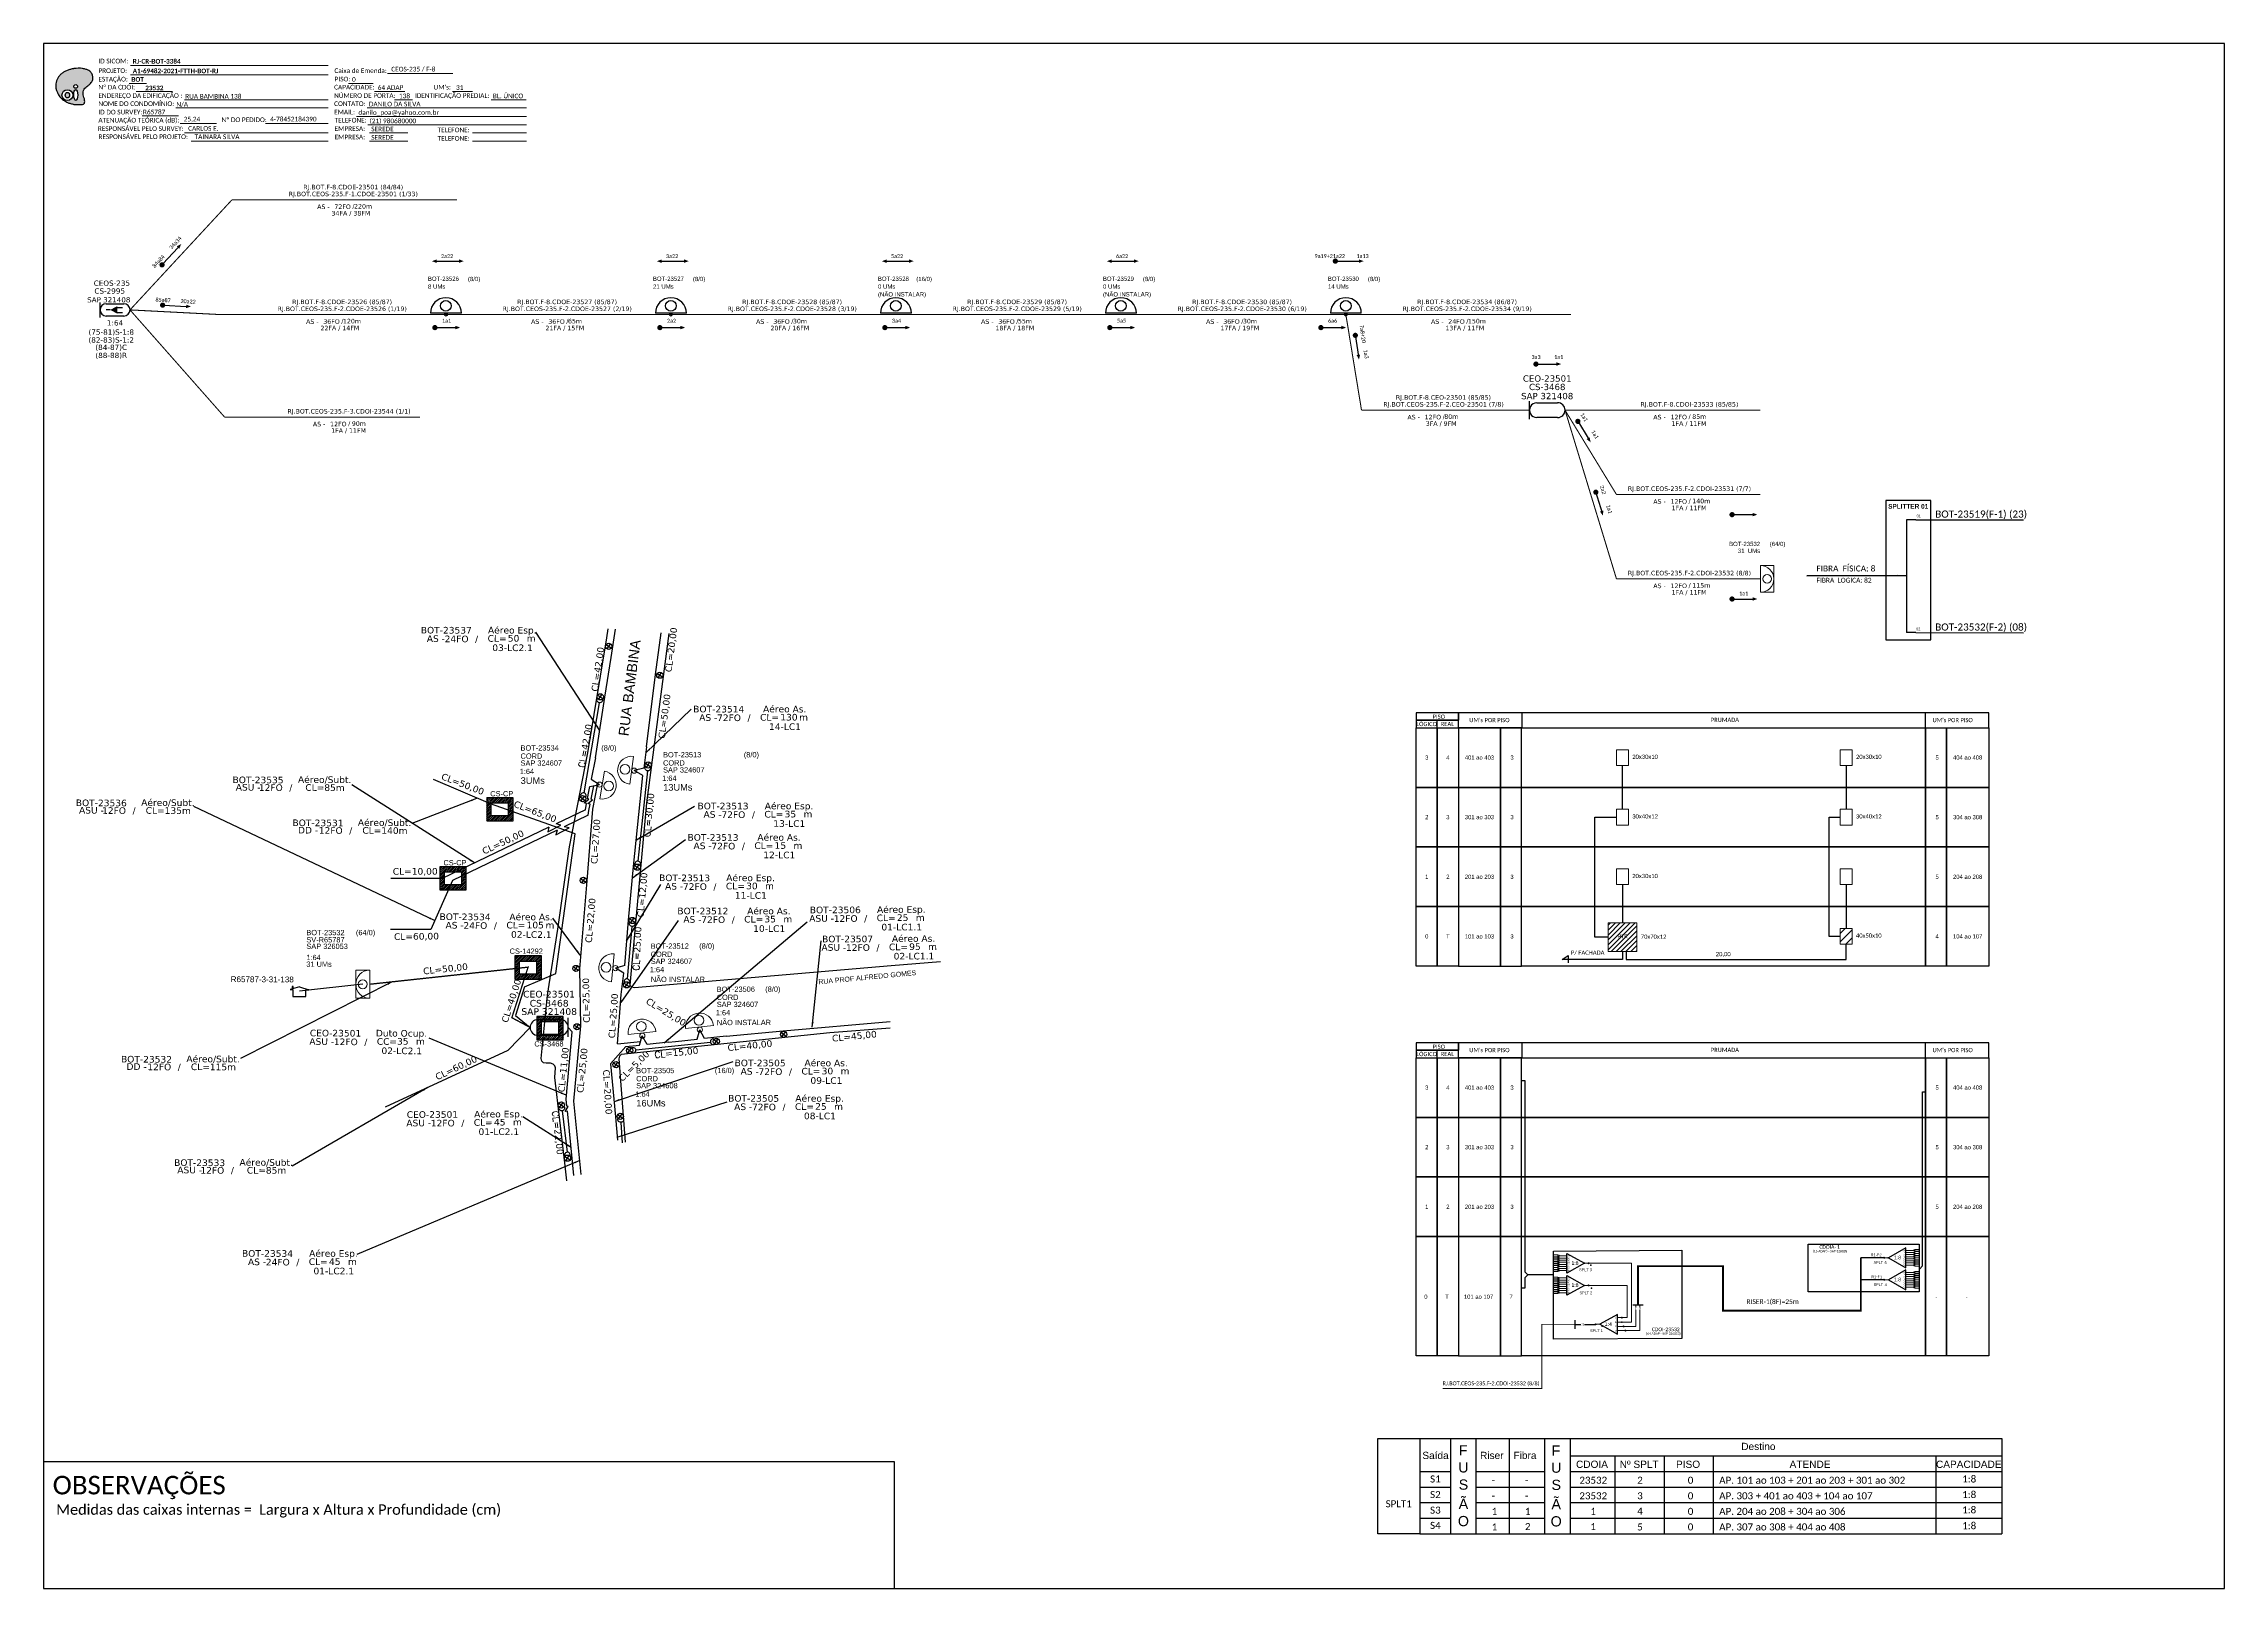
# Model space of a CAD drawing. Extents: x -89 to 749, y 705 to 1299.
import ezdxf
from ezdxf.enums import TextEntityAlignment as Align

# ---------------------------------------------------------------- set-up
doc = ezdxf.new("R2010")
doc.units = 0
for name, color, linetype in [('10.1-Caixas Subterrâneas', 5, 'Continuous'), ('20.4-CEOS', 1, 'Continuous'), ('20.5-CEO', 1, 'Continuous'), ('CABO OPTICO EXISTENTE', 5, 'Continuous'), ('CAP a instalar', 1, 'Continuous'), ('CD de instalação futura', 8, 'Continuous'), ('celulas gpon', 7, 'Continuous'), ('label_cabos', 7, 'Continuous'), ('Legenda', 1, 'Continuous'), ('Postes Existentes NA', 1, 'Continuous'), ('QUADRA', 7, 'Continuous'), ('SETA', 7, 'Continuous'), ('Subida Lateral', 5, 'Continuous'), ('Surveys Casinhas', 7, 'Continuous'), ('surveys legendas', 7, 'Continuous')]:
    doc.layers.add(name, color=color, linetype=linetype)
for name, color, linetype, lineweight in [("20.0-LEGENDA DOS CDO'S", 1, 'Continuous', 0), ('20.1-CDO_INTERIOR', 1, 'Continuous', 0), ('20.2-CDO_POSTE', 1, 'Continuous', 5), ('20.6-CORDOALHA_SUPORTE', 7, 'Continuous', 25), ('40.1-ETIQUETAS', 1, 'Continuous', 20), ('Segmento Logradouro Texto', 7, 'Continuous', 0)]:
    doc.layers.add(name, color=color, linetype=linetype, lineweight=lineweight)
doc.layers.add('EXTRA', color=50, linetype='Continuous', plot=False)
doc.styles.add('ARIAL', font='arial.ttf')
doc.styles.add('DIGICADE', font='arial.ttf')
doc.styles.add('ROMANS', font='romans')
doc.styles.add('siredit', font='verdana.ttf')
doc.styles.get("Standard").update_dxf_attribs({"font": 'arial.ttf'})
doc.styles.add('WMF-Calibri0', font='calibri.ttf')
doc.styles.add('WMF-Calibri1', font='calibrib.ttf')
doc.linetypes.add('FENCELINE1', pattern='A,0.25,-0.1,[133,ltypeshp.shx,S=0.1,R=0,X=-0.1,Y=0],-0.1,1', length=1.45)
doc.dimstyles.new('CC', dxfattribs={"dimtxt": 1, "dimasz": 2, "dimexe": 0.18, "dimexo": 0.0625, "dimgap": 0.09, "dimtad": 0, "dimdec": 0, "dimrnd": 1, "dimzin": 0, "dimdsep": 46, "dimtxsty": 'siredit', "dimblk": 'NONE', "dimcen": 0, "dimse1": 1, "dimse2": 1, "dimsd1": 1, "dimsd2": 1, "dimclrt": 7, "dimadec": 0, "dimazin": 0, "dimtfac": 1, "dimtdec": 0, "dimtofl": 0, "dimtmove": 0, "dimatfit": 3, "dimfxl": 0, "dimtolj": 1, "dimtzin": 0, "dimarcsym": 0})

# ---------------------------------------------------------------- blocks, each defined once
blk = doc.blocks.new('OI')
h = blk.add_hatch(color=40)
edge = h.paths.add_edge_path()
edge.add_spline(control_points=[(4.35, -0.67), (3.92, -0.99), (3.26, -1.5), (2.81, -2.59), (2.9, -3.5), (3.06, -4.27), (3.31, -4.85), (3.37, -5.39), (3.4, -5.88), (3.2, -6.4), (2.54, -6.61), (1.65, -6.63), (0.55, -6.67), (-0.56, -6.42), (-1.61, -6.14), (-2.77, -5.61), (-3.92, -4.77), (-4.89, -3.7), (-5.34, -2.65), (-5.6, -1.94), (-5.85, -0.96), (-5.71, 0.47), (-5.1, 2.02), (-4.14, 3.02), (-3.3, 3.61), (-2.37, 4.16), (-1.36, 4.44), (-0.56, 4.7), (0.79, 4.85), (2.24, 4.97), (3.79, 4.57), (4.67, 4.21), (5.44, 3.65), (5.76, 2.99), (6.03, 2.21), (6.01, 1.46), (5.72, 0.64), (5.31, 0.08), (4.88, -0.38), (4.51, -0.55), (4.35, -0.67)], knot_values=[0, 0, 0, 0, 1.60434, 2.417191, 3.427595, 4.282808, 4.776746, 5.304182, 5.888771, 6.258406, 6.858137, 7.79129, 8.986195, 10.124242, 11.187857, 12.242908, 13.953784, 15.414161, 16.515391, 17.349188, 17.675853, 19.552021, 21.515531, 22.568638, 23.63245, 24.621084, 25.782718, 26.745347, 27.142653, 29.870543, 31.004649, 31.921532, 32.709589, 33.801391, 34.042471, 35.192333, 35.971461, 36.628871, 37.254359, 37.836911, 37.836911, 37.836911, 37.836911], degree=3, periodic=0)
h.paths.add_polyline_path([(1.13, -0.87, -1), (-0.04, -0.87, -1)], flags=16)
edge = h.paths.add_edge_path(flags=16)
edge.add_ellipse((0.56, -3.59), major_axis=(-0.02, 1.71), ratio=0.361305, start_angle=0, end_angle=360)
h.paths.add_polyline_path([(-0.36, -3.62, -1), (-3.8, -3.62, -1)], flags=16)
edge = h.paths.add_edge_path(flags=0)
edge.add_ellipse((-2.08, -3.62), major_axis=(0, 0.885), ratio=0.758294, start_angle=0, end_angle=360)
at = {"color": 40}
for centre, radius in [((-2.08, -3.62), 1.72), ((0.54, -0.87), 0.587)]:
    blk.add_circle(centre, radius, dxfattribs=at)
blk.add_ellipse((-2.08, -3.62), major_axis=(0, 0.885), ratio=0.758294, start_param=-3.141592653589792, end_param=3.141592653589792, dxfattribs=at)
blk.add_ellipse((0.56, -3.59), major_axis=(-0.02, 1.71), ratio=0.361305, dxfattribs=at)
at = {"color": 40, "start_tangent": (-0.800898, -0.598801), "end_tangent": (-0.800898, -0.598801)}
blk.add_spline([(4.35, -0.67), (3.2, -1.78), (2.9, -2.54), (2.92, -3.55), (3.12, -4.38), (3.28, -4.85), (3.37, -5.37), (3.35, -5.95), (3.2, -6.29), (2.66, -6.55), (1.73, -6.63), (0.54, -6.62), (-0.58, -6.41), (-1.6, -6.11), (-2.56, -5.67), (-3.95, -4.67), (-4.89, -3.56), (-5.37, -2.56), (-5.64, -1.78), (-5.72, -1.46), (-5.63, 0.42), (-4.84, 2.22), (-4.13, 2.99), (-3.27, 3.62), (-2.4, 4.09), (-1.3, 4.47), (-0.37, 4.72), (0.02, 4.77), (2.75, 4.8), (3.85, 4.53), (4.69, 4.16), (5.31, 3.68), (5.85, 2.73), (5.93, 2.5), (5.94, 1.35), (5.67, 0.62), (5.29, 0.08), (4.84, -0.36), (4.35, -0.67)], degree=3, dxfattribs=at)
blk = doc.blocks.new('ETIQUETA_RS5F')
at = {"layer": '40.1-ETIQUETAS', "color": 0, "style": 'siredit'}
blk.add_text('/', height=1.5, dxfattribs=at).set_placement((1.58, -1.95), align=Align.MIDDLE_RIGHT)
for tag, p in [('ETIQUETA_R_SECUNDARIA', (1.21, 2.1)), ('ETIQUETA_R_PRIMARIA', (1.21, 4.1)), ('F_ATIVAS/F_MORTAS', (1.14, -4.24))]:
    blk.add_attdef(tag, text='', height=1.5, dxfattribs=at).set_placement(p, align=Align.MIDDLE_CENTER)
for tag, p in [('TIPO_CABO', (-6.58, -2.12)), ('CAP_CABO', (0.4, -2.09))]:
    blk.add_attdef(tag, text='', height=1.5, dxfattribs=at).set_placement(p, align=Align.MIDDLE_RIGHT)
for tag, p in [('FUSÃO_1', (0.85, -8.39)), ('FUSÃO_2', (0.85, -10.6)), ('FUSÃO_3', (0.85, -12.93)), ('FUSÃO_4', (0.85, -15.14)), ('FUSÃO_5', (0.85, -17.16))]:
    blk.add_attdef(tag, text='', height=1.5, dxfattribs=at).set_placement(p, align=Align.CENTER)
blk.add_attdef('METROS', text='', height=1.5, dxfattribs=at).set_placement((2.14, -1.95), align=Align.MIDDLE_LEFT)
blk = doc.blocks.new('CDOE-TEXTO PADRÃO')
at = {"layer": "20.0-LEGENDA DOS CDO'S", "color": 0, "style": 'ARIAL'}
for tag, p in [('CDO_N', (0.49, 7.39)), ('SAP', (0.51, 1.67)), ('CORDOALHA', (0.5, 4.33)), ('SPLITER_1', (0.59, -0.91)), ('(XX-XX_F)S', (0.54, -8.29)), ('SPLITER_2', (0.6, -3.55)), ('(XX-XX_L)S', (0.55, -10.83)), ('UMS', (0.55, -13.15))]:
    blk.add_attdef(tag, p, '', height=1.7, rotation=0.11799, dxfattribs=at)
blk.add_attdef('FIBRAS_UTILIZADAS', text='', height=1.7, rotation=0.11799, dxfattribs=at).set_placement((19.77, 7.43), align=Align.CENTER)
blk = doc.blocks.new('CDOI_INT')
at = {"layer": '20.1-CDO_INTERIOR', "color": 0, "lineweight": 18}
blk.add_lwpolyline([(4.25, -4.25), (4.25, 4.25), (0, 4.25), (0, -4.25)], close=True, dxfattribs=at)
blk.add_circle((2.12, 0), 1.36, dxfattribs=at)
blk.add_arc((0, 0), 4.25, 270, 90, dxfattribs=at)
at = {"layer": "20.0-LEGENDA DOS CDO'S", "color": 0, "style": 'ARIAL'}
for tag, p in [('SAP', (-0.08, 6.23)), ('CDO_N', (-0.08, 10.38)), ('SURVEY', (-0.08, 8.2)), ('SPLITER_1', (21.18, 10.38)), ('SPLITER_2', (21.19, 8.68)), ('1:XX', (5.94, -2.22)), ('UMS', (5.94, -4.24))]:
    blk.add_attdef(tag, p, '', height=1.36, dxfattribs=at)
blk.add_attdef('FIBRAS_UTILIZADAS', text='', height=1.36, dxfattribs=at).set_placement((15.34, 10.38), align=Align.CENTER)
blk = doc.blocks.new('CEOS_UN_SC')
at = {"layer": '20.4-CEOS', "color": 0}
for p, q in [((-9.11, 2.39), (-2.39, 2.39)), ((-2.39, -2.39), (-9.11, -2.39))]:
    blk.add_line(p, q, dxfattribs=at)
for points in [[(-11.5, -2.89), (-11.5, 2.89)], [(-7.6, 0), (-9.22, 0)], [(-4.96, 0.95), (-2.92, 0.95)], [(-4.96, -1.04), (-2.92, -1.04)]]:
    blk.add_lwpolyline(points, dxfattribs=at)
blk.add_lwpolyline([(-7.6, 0, 0, 2.95, 0), (-4.83, 0, 2.95, 2.95, 0)], format="xyseb", dxfattribs=at)
for centre, start, end in [((-9.11, 0), 90, 270), ((-2.39, 0), 270, 90)]:
    blk.add_arc(centre, 2.39, start, end, dxfattribs=at)
at = {"layer": '20.4-CEOS', "color": 7, "style": 'siredit'}
for tag, height, p in [('NOME?', 2.03, (-5.75, 10.27)), ('TIPO?', 2, (-8.17, 3.89)), ('LOCAL?', 2.03, (-5.75, 7.27))]:
    blk.add_attdef(tag, text='', height=height, dxfattribs=at).set_placement(p, align=Align.MIDDLE_CENTER)
for tag, p in [('RACIO_SPLITAGEM', (-5.75, -3.97)), ('FIBRAS_RESERVA', (-5.75, -7.51))]:
    blk.add_attdef(tag, text='', height=2.03, dxfattribs=at).set_placement(p, align=Align.TOP_CENTER)
blk = doc.blocks.new('SPLITTER_')
blk.add_point((0, 0))
at = {"style": 'ARIAL', "flags": 4}
blk.add_attdef('SPLT', (0, -3.3), '', height=1.5, dxfattribs=at)
blk = doc.blocks.new('SPLT_1-8_SC-APC')
at = {"color": 1, "lineweight": 0}
blk.add_lwpolyline([(-17, -7.5), (-19.3, -7.5)], dxfattribs=at)
at = {"color": 1}
blk.add_lwpolyline([(-7.4, -2.1), (-17, -7.5), (-7.4, -13), (-7.4, -2.1)], dxfattribs=at)
at = {"color": 3, "lineweight": 0}
for points in [[(-3, -3.5), (-7.4, -3.5)], [(-7.4, -4.7), (-3, -4.7)], [(-7.4, -5.8), (-3, -5.8)], [(-7.4, -7), (-3, -7)], [(-7.4, -8.1), (-3, -8.1)], [(-7.4, -9.3), (-3, -9.3)], [(-7.4, -10.4), (-3, -10.4)], [(-7.4, -11.6), (-3, -11.6)], [(-2.4, -3), (-2.4, -4)], [(-2.4, -3), (0, -3)], [(-2.4, -4), (0, -4)], [(-2.4, -4.2), (-2.4, -5.2)], [(-2.4, -4.2), (0, -4.2)], [(-2.4, -5.2), (0, -5.2)], [(-2.4, -5.3), (-2.4, -6.3)], [(-2.4, -5.3), (0, -5.3)], [(-2.4, -6.3), (0, -6.3)], [(-2.4, -6.5), (-2.4, -7.5)], [(-2.4, -6.5), (0, -6.5)], [(-2.4, -7.5), (0, -7.5)], [(-2.4, -7.6), (-2.4, -8.6)], [(-2.4, -7.6), (0, -7.6)], [(-2.4, -8.6), (0, -8.6)], [(-2.4, -8.8), (-2.4, -9.8)], [(-2.4, -8.8), (0, -8.8)], [(-2.4, -9.8), (0, -9.8)], [(-2.4, -9.9), (-2.4, -10.9)], [(-2.4, -9.9), (0, -9.9)], [(-2.4, -10.9), (0, -10.9)], [(-2.4, -11.1), (-2.4, -12.1)], [(-2.4, -11.1), (0, -11.1)], [(-2.4, -12.1), (0, -12.1)]]:
    blk.add_lwpolyline(points, dxfattribs=at)
for points in [[(-3, -3.2), (-2.4, -3.2), (-2.4, -3.8), (-3, -3.8)], [(-3, -4.4), (-2.4, -4.4), (-2.4, -5), (-3, -5)], [(-3, -5.5), (-2.4, -5.5), (-2.4, -6.1), (-3, -6.1)], [(-3, -6.7), (-2.4, -6.7), (-2.4, -7.3), (-3, -7.3)], [(-3, -7.8), (-2.4, -7.8), (-2.4, -8.4), (-3, -8.4)], [(-3, -9), (-2.4, -9), (-2.4, -9.6), (-3, -9.6)], [(-3, -10.1), (-2.4, -10.1), (-2.4, -10.7), (-3, -10.7)], [(-3, -11.3), (-2.4, -11.3), (-2.4, -11.9), (-3, -11.9)]]:
    blk.add_lwpolyline(points, close=True, dxfattribs=at)
at = {"color": 1, "style": 'ARIAL'}
for s, height, p in [('1:8', 2, (-13.9, -8.4)), ('S1', 0.75, (-8.7, -3.8)), ('S2', 0.75, (-8.7, -5)), ('S3', 0.75, (-8.7, -6.2)), ('S4', 0.75, (-8.7, -7.4)), ('S5', 0.75, (-8.7, -8.6)), ('S6', 0.75, (-8.7, -9.7)), ('S7', 0.75, (-8.7, -10.8)), ('S8', 0.75, (-8.7, -11.9))]:
    blk.add_text(s, height=height, dxfattribs=at).set_placement(p)
blk = doc.blocks.new('*X58')
at = {"color": 0, "linetype": 'Continuous'}
for p, q in [((-1.25, 0.34099), (-0.49099, 1.1)), ((-1.25, 0.517767), (-0.667767, 1.1)), ((-1.25, 0.694544), (-0.844544, 1.1)), ((-1.25, 0.87132), (-1.02132, 1.1)), ((-1.25, 1.048097), (-1.198097, 1.1)), ((-1.25, 0.164214), (-0.8035, 0.610714)), ((-1.25, -0.012563), (-0.8035, 0.433937)), ((-1.25, -0.18934), (-0.8035, 0.25716)), ((-1.25, -0.366117), (-0.8035, 0.080383)), ((-0.789214, 0.625), (-0.314214, 1.1)), ((-0.612437, 0.625), (-0.137437, 1.1)), ((-0.43566, 0.625), (0.03934, 1.1)), ((-0.258883, 0.625), (0.216117, 1.1)), ((-0.082107, 0.625), (0.392893, 1.1)), ((0.09467, 0.625), (0.56967, 1.1)), ((0.271447, 0.625), (0.746447, 1.1)), ((0.448223, 0.625), (0.923223, 1.1)), ((0.625, 0.625), (1.1, 1.1)), ((0.801777, 0.625), (1.25, 1.073223)), ((0.8035, 0.449947), (1.25, 0.896447)), ((0.8035, 0.27317), (1.25, 0.71967)), ((0.8035, 0.096393), (1.25, 0.542893)), ((0.8035, -0.080383), (1.25, 0.366117)), ((0.8035, -0.25716), (1.25, 0.18934)), ((0.8035, -0.433937), (1.25, 0.012563)), ((-1.25, -0.542893), (-0.8035, -0.096393)), ((-1.25, -0.71967), (-0.8035, -0.27317)), ((-1.25, -0.896447), (-0.8035, -0.449947)), ((-1.25, -1.073223), (-0.801777, -0.625)), ((-1.1, -1.1), (-0.625, -0.625)), ((-0.923223, -1.1), (-0.448223, -0.625)), ((-0.746447, -1.1), (-0.271447, -0.625)), ((-0.56967, -1.1), (-0.09467, -0.625)), ((-0.392893, -1.1), (0.082107, -0.625)), ((-0.216117, -1.1), (0.258883, -0.625)), ((-0.03934, -1.1), (0.43566, -0.625)), ((0.137437, -1.1), (0.612437, -0.625)), ((0.314214, -1.1), (0.789214, -0.625)), ((0.49099, -1.1), (1.25, -0.34099)), ((0.667767, -1.1), (1.25, -0.517767)), ((0.8035, -0.610714), (1.25, -0.164214)), ((0.844544, -1.1), (1.25, -0.694544)), ((1.02132, -1.1), (1.25, -0.87132)), ((1.198097, -1.1), (1.25, -1.048097))]:
    blk.add_line(p, q, dxfattribs=at)
blk = doc.blocks.new('MANHOLE_MQ')
at = {"color": 0, "linetype": 'Continuous'}
for p, q in [((0.0000062, 0.0000057), (-0.0000063, 0.0000057)), ((-0.0000063, 0.0000057), (-0.0000063, -0.0000053)), ((-0.000004, 0.0000033), (0.000004, 0.0000033)), ((-0.000004, -0.0000029), (-0.000004, 0.0000033)), ((0.000004, 0.0000033), (0.000004, -0.0000029)), ((0.0000062, -0.0000053), (0.0000062, 0.0000057)), ((-0.0000063, -0.0000053), (0.0000062, -0.0000053)), ((0.000004, -0.0000029), (-0.000004, -0.0000029)), ((0.000004, -0.0000029), (0.000004, -0.0000029))]:
    blk.add_line(p, q, dxfattribs=at)
at = {"color": 0, "linetype": 'Continuous', "xscale": 5e-06, "yscale": 5e-06, "zscale": 1e-05}
blk.add_blockref('*X58', (0, 0.0000002), dxfattribs=at)
blk = doc.blocks.new('*U67')
at = {"color": 0}
blk.add_line((2.14, -0.58), (-2.1, -0.68), dxfattribs=at)
for centre, radius in [((0, 0.38), 0.733), ((0.03, -1.03), 0.393)]:
    blk.add_circle(centre, radius, dxfattribs=at)
blk.add_arc((0.02, -0.63), 2.12, 1.3782, 181.3782, dxfattribs=at)
blk = doc.blocks.new('Inst CDOE-8 CAIXA DIST OPT CDOE 48F_8D C_SPL OPTAP')
at = {"layer": "20.0-LEGENDA DOS CDO'S", "color": 0}
for tag, p, style, flags in [('ID_ATIVIDADE', (0.12, 6.47), 'ARIAL', 3), ('FATOR', (7.92, 6.47), 'ARIAL', 1), ('QTDE', (0.23, -0.97), 'DIGICADE', 3)]:
    blk.add_attdef(tag, p, '', height=0.8, rotation=0.118, dxfattribs=dict(at, style=style, flags=flags))
at = {"layer": "20.0-LEGENDA DOS CDO'S", "color": 0, "style": 'ARIAL'}
for tag, p, height in [('SAP', (0.12, 2.96), 0.8), ('CORDOALHA', (0.12, 4.02), 0.8), ('FID', (0.12, 5.25), 0.8), ('1:XX', (-0.01, 1.7), 0.8), ('UMS', (0.14, 0.22), 1)]:
    blk.add_attdef(tag, p, '', height=height, rotation=0.118, dxfattribs=at)
blk.add_attdef('FIBRAS_UTILIZADAS', text='', height=0.8, rotation=0.118, dxfattribs=at).set_placement((13.48, 5.26), align=Align.CENTER)
blk = doc.blocks.new('Inst CDOE-16 CAIXA DIST OPT CDOE 48F_16D C_SPL_2_1_8')
at = {"layer": "20.0-LEGENDA DOS CDO'S", "color": 0}
for tag, p, style, flags in [('ID_ATIVIDADE', (0.12, 6.47), 'ARIAL', 3), ('FATOR', (7.92, 6.47), 'ARIAL', 1), ('QTDE', (0.1, -1.17), 'DIGICADE', 3)]:
    blk.add_attdef(tag, p, '', height=0.8, rotation=0.118, dxfattribs=dict(at, style=style, flags=flags))
at = {"layer": "20.0-LEGENDA DOS CDO'S", "color": 0, "style": 'ARIAL'}
for tag, p, height in [('SAP', (0.12, 2.96), 0.8), ('CORDOALHA', (0.12, 4.02), 0.8), ('FID', (0.12, 5.25), 0.8), ('1:XX', (-0.01, 1.7), 0.8), ('UMS', (0.14, 0.22), 1)]:
    blk.add_attdef(tag, p, '', height=height, rotation=0.118, dxfattribs=at)
blk.add_attdef('FIBRAS_UTILIZADAS', text='', height=0.8, rotation=0.118, dxfattribs=at).set_placement((8.08, 5.26), align=Align.CENTER)
blk = doc.blocks.new('CDOE_CT_POSTE')
at = {"layer": "20.0-LEGENDA DOS CDO'S", "color": 0, "style": 'ARIAL'}
for tag, p in [('CDO_N', (0.12, 5.25)), ('CORDOALHA', (0.12, 4.02)), ('SAP', (0.12, 2.96)), ('1:XX', (0.14, 1.23)), ('UMS', (0.14, 0.22))]:
    blk.add_attdef(tag, p, '', height=0.68, rotation=0.118, dxfattribs=at)
blk.add_attdef('FIBRAS_UTILIZADAS', text='', height=0.68, rotation=0.118, dxfattribs=at).set_placement((7.83, 5.26), align=Align.CENTER)
blk = doc.blocks.new('Inst CORD BENZINAL 4.55MM 3F (sem recursos)')
at = {"layer": '20.6-CORDOALHA_SUPORTE', "color": 0, "lineweight": 0, "style": 'ROMANS'}
blk.add_attdef('LANCE', text='', height=1, dxfattribs=at).set_placement((-0.54, -2.21), align=Align.RIGHT)
at = {"layer": '20.6-CORDOALHA_SUPORTE', "color": 0, "style": 'siredit'}
blk.add_attdef('QTDE', (-0.54, -2.21), '', height=1, rotation=359.69, dxfattribs=at)
at = {"layer": '20.6-CORDOALHA_SUPORTE', "color": 0, "lineweight": 0, "style": 'ROMANS'}
for tag, p, flags in [('ID_ATIVIDADE', (-5.2, -6.67), 3), ('FATOR', (-5.2, -4.44), 3), ('FID', (-5.2, -8.9), 1)]:
    blk.add_attdef(tag, p, '', height=1, dxfattribs=dict(at, flags=flags))
blk = doc.blocks.new('Inst CB ESP CFOA-SM-AS-80-TS-72')
at = {"layer": 'label_cabos', "color": 0, "style": 'siredit'}
for tag, flags, p in [('ID_ATIVIDADE', 3, (1.31, 2.67)), ('FATOR', 1, (11.56, 2.55))]:
    blk.add_attdef(tag, text='', height=0.8, rotation=359.69, dxfattribs=dict(at, flags=flags)).set_placement(p, align=Align.MIDDLE_CENTER)
for tag, p in [('TIPO_CABO', (1.76, 0)), ('DESTINO_CABO', (3.13, 1.26)), ('CABO', (4.69, -0.05)), ('/', (7.71, -0.05)), ('LANCE', (10.81, 0)), ('TIPO_CABO', (13.11, 1.24)), ('UND', (15.96, 0)), ('FID', (13.15, -1.41))]:
    blk.add_attdef(tag, text='', height=0.8, rotation=359.69, dxfattribs=at).set_placement(p, align=Align.MIDDLE_CENTER)
blk.add_attdef('QTDE', (12.43, -0.47), '', height=0.8, rotation=359.69, dxfattribs=at)
blk = doc.blocks.new('_None')
blk = doc.blocks.new('Inst CB AS CFOA-SM-AS-80-TS-72')
at = {"layer": 'label_cabos', "color": 0, "style": 'siredit'}
for tag, flags, p in [('ID_ATIVIDADE', 3, (1.31, 2.67)), ('FATOR', 1, (11.56, 2.55))]:
    blk.add_attdef(tag, text='', height=1, rotation=359.69, dxfattribs=dict(at, flags=flags)).set_placement(p, align=Align.MIDDLE_CENTER)
for tag, p in [('TIPO_CABO', (1.76, 0)), ('DESTINO_CABO', (3.13, 1.26)), ('CABO', (4.69, -0.05)), ('/', (7.71, -0.05)), ('LANCE', (10.81, 0)), ('TIPO_CABO', (13.11, 1.24)), ('UND', (15.96, 0)), ('FID', (13.15, -1.41))]:
    blk.add_attdef(tag, text='', height=1, rotation=359.69, dxfattribs=at).set_placement(p, align=Align.MIDDLE_CENTER)
blk.add_attdef('QTDE', (12.43, -0.47), '', height=1, rotation=359.69, dxfattribs=at)
blk = doc.blocks.new('Inst CB AS CFOA-SM-ASU-120-S-12')
at = {"layer": 'label_cabos', "color": 0, "style": 'siredit'}
for tag, flags, p in [('ID_ATIVIDADE', 3, (1.31, 2.67)), ('FATOR', 1, (11.56, 2.55))]:
    blk.add_attdef(tag, text='', height=1, rotation=359.69, dxfattribs=dict(at, flags=flags)).set_placement(p, align=Align.MIDDLE_CENTER)
for tag, p in [('TIPO_CABO', (1.26, 0)), ('DESTINO_CABO', (3.13, 1.26)), ('CABO', (4.69, -0.05)), ('/', (7.71, -0.05)), ('LANCE', (10.81, 0)), ('TIPO_CABO', (13.11, 1.24)), ('UND', (15.96, 0)), ('FID', (13.15, -1.41))]:
    blk.add_attdef(tag, text='', height=1, rotation=359.69, dxfattribs=at).set_placement(p, align=Align.MIDDLE_CENTER)
blk.add_attdef('QTDE', (12.43, -0.47), '', height=1, rotation=359.69, dxfattribs=at)
blk = doc.blocks.new('Inst CB ESP CFOA-SM-ASU-120-S-12')
at = {"layer": 'label_cabos', "color": 0, "style": 'siredit'}
for tag, flags, p in [('ID_ATIVIDADE', 3, (1.31, 2.67)), ('FATOR', 1, (11.56, 2.55))]:
    blk.add_attdef(tag, text='', height=1, rotation=359.69, dxfattribs=dict(at, flags=flags)).set_placement(p, align=Align.MIDDLE_CENTER)
for tag, p in [('TIPO_CABO', (1.26, 0)), ('DESTINO_CABO', (3.13, 1.26)), ('CABO', (4.69, -0.05)), ('/', (7.71, -0.05)), ('LANCE', (10.81, 0)), ('TIPO_CABO', (13.11, 1.24)), ('UND', (15.96, 0)), ('FID', (13.15, -1.41))]:
    blk.add_attdef(tag, text='', height=1, rotation=359.69, dxfattribs=at).set_placement(p, align=Align.MIDDLE_CENTER)
blk.add_attdef('QTDE', (12.43, -0.47), '', height=1, rotation=359.69, dxfattribs=at)
blk = doc.blocks.new('Inst CB DT OCUP CFOA-SM-ASU-120-S-12')
at = {"layer": 'label_cabos', "color": 0, "style": 'siredit'}
for tag, flags, p in [('ID_ATIVIDADE', 3, (1.31, 2.67)), ('FATOR', 1, (11.56, 2.55))]:
    blk.add_attdef(tag, text='', height=1, rotation=359.69, dxfattribs=dict(at, flags=flags)).set_placement(p, align=Align.MIDDLE_CENTER)
for tag, p in [('TIPO_CABO', (1.26, 0)), ('DESTINO_CABO', (3.13, 1.26)), ('CABO', (4.69, -0.05)), ('/', (7.71, -0.05)), ('LANCE', (10.91, 0)), ('TIPO_CABO', (13.11, 1.24)), ('UND', (15.96, 0)), ('FID', (13.15, -1.41))]:
    blk.add_attdef(tag, text='', height=1, rotation=359.69, dxfattribs=at).set_placement(p, align=Align.MIDDLE_CENTER)
blk.add_attdef('QTDE', (12.43, -0.47), '', height=1, rotation=359.69, dxfattribs=at)
blk = doc.blocks.new('LEGENDA DOS CABOS')
at = {"layer": 'EXTRA', "color": 0, "style": 'siredit'}
for tag, p in [('ID', (4.6, 0.97)), ('XX', (9.03, 0.97))]:
    blk.add_attdef(tag, text='', height=0.48, rotation=359.69, dxfattribs=at).set_placement(p, align=Align.MIDDLE_CENTER)
at = {"layer": 'Legenda', "color": 0, "style": 'siredit'}
for tag, p in [('TIPO_CABO', (1.31, 0)), ('CABO', (4.69, -0.05)), ('/', (6.81, -0.05)), ('METROS', (10.03, -0.05))]:
    blk.add_attdef(tag, text='', height=0.8, rotation=359.69, dxfattribs=at).set_placement(p, align=Align.MIDDLE_CENTER)
blk = doc.blocks.new('Inst CB ESP CFOA-SM-AS-80-TS-24')
at = {"layer": 'label_cabos', "color": 0, "style": 'siredit'}
for tag, flags, p in [('ID_ATIVIDADE', 3, (1.31, 2.67)), ('FATOR', 1, (11.56, 2.55))]:
    blk.add_attdef(tag, text='', height=1, rotation=359.69, dxfattribs=dict(at, flags=flags)).set_placement(p, align=Align.MIDDLE_CENTER)
for tag, p in [('TIPO_CABO', (1.76, 0)), ('DESTINO_CABO', (3.13, 1.26)), ('CABO', (4.69, -0.05)), ('/', (7.71, -0.05)), ('LANCE', (10.81, 0)), ('TIPO_CABO', (13.11, 1.24)), ('UND', (15.96, 0)), ('FID', (13.15, -1.41))]:
    blk.add_attdef(tag, text='', height=1, rotation=359.69, dxfattribs=at).set_placement(p, align=Align.MIDDLE_CENTER)
blk.add_attdef('QTDE', (12.43, -0.47), '', height=1, rotation=359.69, dxfattribs=at)
blk = doc.blocks.new('Inst CB AS CFOA-SM-AS-80-TS-24')
at = {"layer": 'label_cabos', "color": 0, "style": 'siredit'}
for tag, flags, p in [('ID_ATIVIDADE', 3, (1.31, 2.67)), ('FATOR', 1, (11.56, 2.55))]:
    blk.add_attdef(tag, text='', height=1, rotation=359.69, dxfattribs=dict(at, flags=flags)).set_placement(p, align=Align.MIDDLE_CENTER)
for tag, p in [('TIPO_CABO', (1.76, 0)), ('DESTINO_CABO', (3.13, 1.26)), ('CABO', (4.69, -0.05)), ('/', (7.71, -0.05)), ('LANCE', (10.81, 0)), ('TIPO_CABO', (13.11, 1.24)), ('UND', (15.96, 0)), ('FID', (13.15, -1.41))]:
    blk.add_attdef(tag, text='', height=1, rotation=359.69, dxfattribs=at).set_placement(p, align=Align.MIDDLE_CENTER)
blk.add_attdef('QTDE', (12.43, -0.47), '', height=1, rotation=359.69, dxfattribs=at)

msp = doc.modelspace()

# ---------------------------------------------------------------- hatches: boundary and pattern name
h = msp.add_hatch()
h.set_pattern_fill('ANSI31', color=1, scale=0.42)
h.set_pattern_definition([(45, (44.616, 2830.8195), (-0.9429269, 0.9429269), [])])
h.paths.add_polyline_path([(523.32, 960.94), (512.26, 960.94), (512.26, 949.88), (523.32, 949.88)])
h.paths.add_polyline_path([(515.57, 954.52), (520.33, 954.52), (520.33, 956.95), (515.57, 956.95)], flags=24)
h = msp.add_hatch()
h.set_pattern_fill('ANSI31', color=1, scale=0.7, style=0)
h.set_pattern_definition([(45, (-173.367, 304.5395), (-1.571545, 1.571545), [])])
h.paths.add_polyline_path([(606.13, 958.75), (601.49, 958.75), (601.49, 952.72), (606.13, 952.72)])
h.paths.add_polyline_path([(607.22, 954.8), (617.86, 954.8), (617.86, 957.27), (607.22, 957.27)], flags=9)
h = msp.add_hatch(color=3)
h.dxf.hatch_style = 1
edge = h.paths.add_edge_path()
edge.add_arc((504.77, 830.02), 0.179, 0, 360)
h = msp.add_hatch(color=3)
h.dxf.hatch_style = 1
edge = h.paths.add_edge_path()
edge.add_arc((618.44, 832.16), 0.179, 0, 360)
h = msp.add_hatch(color=3)
h.dxf.hatch_style = 1
edge = h.paths.add_edge_path()
edge.add_arc((618.44, 823.69), 0.179, 0, 360)
h = msp.add_hatch(color=3)
h.dxf.hatch_style = 1
edge = h.paths.add_edge_path()
edge.add_arc((504.77, 821.55), 0.179, 0, 360)
h = msp.add_hatch(color=3)
h.dxf.hatch_style = 1
edge = h.paths.add_edge_path()
edge.add_arc((507.37, 806.55), 0.179, 0, 360)
h = msp.add_hatch(color=3)
h.dxf.hatch_style = 1
edge = h.paths.add_edge_path()
edge.add_arc((517.54, 809.15), 0.179, 0, 360)
h = msp.add_hatch(color=3)
h.dxf.hatch_style = 1
edge = h.paths.add_edge_path()
edge.add_arc((517.54, 807.38), 0.179, 0, 360)
h = msp.add_hatch(color=3)
h.dxf.hatch_style = 1
edge = h.paths.add_edge_path()
edge.add_arc((518.23, 805.76), 0.179, 0, 360)
h = msp.add_hatch(color=3)
h.dxf.hatch_style = 1
edge = h.paths.add_edge_path()
edge.add_arc((518.93, 804.14), 0.179, 0, 360)

# ---------------------------------------------------------------- linework, layer by layer
at = {"color": 8}
for p, q in [((244.35, 1195.37), (232.46, 1195.37)), ((330.87, 1195.37), (318.97, 1195.37))]:
    msp.add_line(p, q, dxfattribs=at)
at = {"color": 7, "linetype": 'Continuous'}
for p, q in [((627.07, 1115.96), (627.07, 1072.53)), ((630.59, 1115.96), (627.07, 1115.96)), ((623.43, 1094.53), (627.06, 1094.53)), ((630.59, 1072.53), (627.07, 1072.53))]:
    msp.add_line(p, q, dxfattribs=at)
at = {"color": 10, "linetype": 'Continuous'}
for p, q in [((630.59, 1115.96), (671.96, 1115.94)), ((630.59, 1072.53), (671.96, 1072.51))]:
    msp.add_line(p, q, dxfattribs=at)
at = {"color": 1, "linetype": 'Continuous', "lineweight": 60}
msp.add_line((623.43, 1094.53), (588.64, 1094.42), dxfattribs=at)
at = {"color": 7}
for p, q in [((423.75, 762.63), (663.62, 762.63)), ((423.75, 726.04), (423.75, 762.63)), ((439.84, 762.63), (439.84, 726.04)), ((451.73, 762.63), (451.73, 726.04)), ((461.49, 726.04), (461.49, 762.63)), ((474.24, 762.63), (474.24, 726.04)), ((487.84, 762.63), (487.84, 726.04)), ((497.62, 762.63), (497.62, 726.04)), ((497.62, 755.97), (663.62, 755.97)), ((514.82, 755.97), (514.82, 726.04)), ((533.79, 755.97), (533.79, 726.04)), ((552.71, 755.97), (552.71, 726.04)), ((638.29, 755.97), (638.29, 726.04)), ((663.62, 762.63), (663.62, 726.04)), ((439.84, 749.99), (451.73, 749.99)), ((461.49, 749.99), (487.84, 749.99)), ((497.62, 749.99), (663.62, 749.99)), ((439.84, 744), (451.73, 744)), ((439.84, 738.01), (451.73, 738.01)), ((461.49, 744), (487.84, 744)), ((461.49, 738.01), (487.84, 738.01)), ((497.62, 744), (663.62, 744)), ((497.62, 738.01), (663.62, 738.01)), ((439.84, 732.03), (451.73, 732.03)), ((461.49, 732.03), (487.84, 732.03)), ((497.62, 732.03), (663.62, 732.03)), ((439.84, 726.04), (451.73, 726.04)), ((461.49, 726.04), (487.84, 726.04)), ((497.62, 726.04), (663.62, 726.04))]:
    msp.add_line(p, q, dxfattribs=at)
for points in [[(-89.32, 705.02), (749.25, 705.02), (749.25, 1299.02), (-89.32, 1299.02), (-89.32, 705.02)], [(454.7, 1035.96), (658.63, 1035.96), (658.63, 1041.71), (454.7, 1041.71), (454.7, 1041.71), (454.7, 1038.84)], [(479.24, 1035.96), (479.24, 1041.71)], [(634.32, 1035.96), (634.32, 1041.71)], [(446.6, 1035.96), (446.6, 1038.84)], [(454.7, 909.06), (658.63, 909.06), (658.63, 914.82), (454.7, 914.82), (454.7, 914.82), (454.7, 911.94)], [(479.24, 909.06), (479.24, 914.82)], [(634.32, 909.06), (634.32, 914.82)], [(446.6, 909.06), (446.6, 911.94)]]:
    msp.add_lwpolyline(points)
at = {"color": 7, "lineweight": 0}
for points in [[(-56.36, 1283.7), (-49.81, 1283.7)], [(-55.85, 1290.67), (20.13, 1290.67)], [(-55.85, 1286.98), (20.13, 1286.98)], [(27.92, 1283.75), (37.41, 1283.75)], [(42.97, 1287.47), (68.1, 1287.47)], [(-53.7, 1280.63), (-39.76, 1280.63)], [(-35.13, 1277.4), (20.13, 1277.4)], [(37.97, 1280.63), (49.59, 1280.63)], [(45.56, 1277.4), (52.5, 1277.4)], [(67.91, 1280.63), (75.58, 1280.63)], [(82.73, 1277.4), (96.29, 1277.4)], [(-51.38, 1271.22), (-37.44, 1271.22)], [(-38.54, 1274.28), (20.13, 1274.28)], [(-36.84, 1268.25), (-22.9, 1268.25)], [(-4.01, 1268.26), (20.14, 1268.26)], [(31.05, 1271.05), (96.32, 1271.05)], [(35.09, 1274.28), (96.32, 1274.28)], [(35.33, 1267.81), (96.32, 1267.81)], [(-35.13, 1264.7), (20.13, 1264.7)], [(-32.64, 1261.46), (20.13, 1261.46)], [(35.94, 1264.7), (50.74, 1264.7)], [(35.94, 1261.46), (50.74, 1261.46)], [(75.55, 1264.7), (96.32, 1264.7)], [(75.55, 1261.46), (96.32, 1261.46)], [(515.87, 809.15), (517.54, 809.15)], [(515.87, 807.38), (517.54, 807.38)], [(515.87, 805.76), (518.23, 805.76)], [(515.87, 804.14), (518.93, 804.14)]]:
    msp.add_lwpolyline(points, dxfattribs=at)
for points, const_width in [([(406.88, 1215.4, 1), (407.88, 1215.4, 1)], 1), ([(233.67, 1189.83, 1), (234.67, 1189.83, 1)], 1), ([(320.18, 1189.83, 1), (321.18, 1189.83, 1)], 1), ([(415, 1187.34, 1), (415.15, 1186.35, 1)], 1), ([(484.02, 1175.8, 1), (485.02, 1175.8, 1)], 0.999), ([(500.38, 1154.2, 1), (500.9, 1153.34, 1)], 1), ([(507.42, 1127.01, 1), (507.71, 1126.05, 1)], 1)]:
    msp.add_lwpolyline(points, format="xyb", close=True, dxfattribs=dict(const_width=const_width))
at = {"color": 7, "const_width": 1}
for points in [[(-44.12, 1213.57, 1), (-43.44, 1214.3, 1)], [(-44.07, 1198.49, 1), (-43.07, 1198.44, 1)], [(60.64, 1189.83, 1), (61.64, 1189.83, 1)], [(147.15, 1189.83, 1), (148.15, 1189.83, 1)], [(401.33, 1189.83, 1), (402.33, 1189.83, 1)], [(559.43, 1085.46, 1), (560.43, 1085.46, 1)]]:
    msp.add_lwpolyline(points, format="xyb", close=True, dxfattribs=at)
at = {"color": 8, "const_width": 1}
msp.add_lwpolyline([(559.43, 1117.9, 1), (560.43, 1117.9, 1)], format="xyb", close=True, dxfattribs=at)
at = {"color": 7}
msp.add_lwpolyline([(619.11, 1069.75), (636.39, 1069.75), (636.39, 1123.4), (619.11, 1123.4)], close=True, dxfattribs=at)
for points in [[(438.5, 1038.84), (454.7, 1038.84), (454.7, 1041.71), (438.5, 1041.71)], [(438.5, 1035.96), (454.7, 1035.96), (454.7, 1038.84), (438.5, 1038.84)], [(438.5, 1035.96), (446.6, 1035.96), (446.6, 1013.04), (438.5, 1013.04)], [(446.6, 1035.96), (454.7, 1035.96), (454.7, 1013.04), (446.6, 1013.04)], [(470.91, 1035.96), (454.7, 1035.96), (454.7, 1013.04), (470.91, 1013.04)], [(479.01, 1035.96), (470.91, 1035.96), (470.91, 1013.04), (479.01, 1013.04)], [(479.01, 1035.96), (634.33, 1035.96), (634.33, 1013.04), (479.01, 1013.04)], [(634.33, 1035.96), (642.43, 1035.96), (642.43, 1013.04), (634.33, 1013.04)], [(642.43, 1035.96), (658.63, 1035.96), (658.63, 1013.04), (642.43, 1013.04)], [(438.5, 1013.04), (446.6, 1013.04), (446.6, 990.12), (438.5, 990.12)], [(446.6, 1013.04), (454.7, 1013.04), (454.7, 990.12), (446.6, 990.12)], [(470.91, 1013.04), (454.7, 1013.04), (454.7, 990.12), (470.91, 990.12)], [(479.01, 1013.04), (470.91, 1013.04), (470.91, 990.12), (479.01, 990.12)], [(479.01, 1013.04), (634.33, 1013.04), (634.33, 990.12), (479.01, 990.12)], [(634.33, 1013.04), (642.43, 1013.04), (642.43, 990.12), (634.33, 990.12)], [(642.43, 1013.04), (658.63, 1013.04), (658.63, 990.12), (642.43, 990.12)], [(438.5, 990.12), (446.6, 990.12), (446.6, 967.19), (438.5, 967.19)], [(446.6, 990.12), (454.7, 990.12), (454.7, 967.19), (446.6, 967.19)], [(470.91, 990.12), (454.7, 990.12), (454.7, 967.19), (470.91, 967.19)], [(479.01, 990.12), (470.91, 990.12), (470.91, 967.19), (479.01, 967.19)], [(479.01, 990.12), (634.33, 990.12), (634.33, 967.19), (479.01, 967.19)], [(634.33, 990.12), (642.43, 990.12), (642.43, 967.19), (634.33, 967.19)], [(642.43, 990.12), (658.63, 990.12), (658.63, 967.19), (642.43, 967.19)], [(438.5, 967.19), (446.6, 967.19), (446.6, 944.27), (438.5, 944.27)], [(446.6, 967.19), (454.7, 967.19), (454.7, 944.27), (446.6, 944.27)], [(470.91, 967.19), (454.7, 967.19), (454.7, 944.27), (470.91, 944.27)], [(479.01, 967.19), (470.91, 967.19), (470.91, 944.27), (479.01, 944.27)], [(479.01, 967.19), (634.33, 967.19), (634.33, 944.27), (479.01, 944.27)], [(634.33, 967.19), (642.43, 967.19), (642.43, 944.27), (634.33, 944.27)], [(642.43, 967.19), (658.63, 967.19), (658.63, 944.27), (642.43, 944.27)], [(438.5, 911.94), (454.7, 911.94), (454.7, 914.82), (438.5, 914.82)], [(438.5, 909.06), (454.7, 909.06), (454.7, 911.94), (438.5, 911.94)], [(438.5, 909.06), (446.6, 909.06), (446.6, 886.14), (438.5, 886.14)], [(446.6, 909.06), (454.7, 909.06), (454.7, 886.14), (446.6, 886.14)], [(470.91, 909.06), (454.7, 909.06), (454.7, 886.14), (470.91, 886.14)], [(479.01, 909.06), (470.91, 909.06), (470.91, 886.14), (479.01, 886.14)], [(479.01, 909.06), (634.33, 909.06), (634.33, 886.14), (479.01, 886.14)], [(634.33, 909.06), (642.43, 909.06), (642.43, 886.14), (634.33, 886.14)], [(642.43, 909.06), (658.63, 909.06), (658.63, 886.14), (642.43, 886.14)], [(438.5, 886.14), (446.6, 886.14), (446.6, 863.22), (438.5, 863.22)], [(446.6, 886.14), (454.7, 886.14), (454.7, 863.22), (446.6, 863.22)], [(470.91, 886.14), (454.7, 886.14), (454.7, 863.22), (470.91, 863.22)], [(479.01, 886.14), (470.91, 886.14), (470.91, 863.22), (479.01, 863.22)], [(479.01, 886.14), (634.33, 886.14), (634.33, 863.22), (479.01, 863.22)], [(634.33, 886.14), (642.43, 886.14), (642.43, 863.22), (634.33, 863.22)], [(642.43, 886.14), (658.63, 886.14), (658.63, 863.22), (642.43, 863.22)], [(438.5, 863.22), (446.6, 863.22), (446.6, 840.3), (438.5, 840.3)], [(446.6, 863.22), (454.7, 863.22), (454.7, 840.3), (446.6, 840.3)], [(470.91, 863.22), (454.7, 863.22), (454.7, 840.3), (470.91, 840.3)], [(479.01, 863.22), (470.91, 863.22), (470.91, 840.3), (479.01, 840.3)], [(479.01, 863.22), (634.33, 863.22), (634.33, 840.3), (479.01, 840.3)], [(634.33, 863.22), (642.43, 863.22), (642.43, 840.3), (634.33, 840.3)], [(642.43, 863.22), (658.63, 863.22), (658.63, 840.3), (642.43, 840.3)], [(438.5, 840.3), (446.6, 840.3), (446.6, 794.46), (438.5, 794.46)], [(446.6, 840.3), (454.7, 840.3), (454.7, 794.46), (446.6, 794.46)], [(470.91, 840.3), (454.7, 840.3), (454.7, 794.46), (470.91, 794.46)], [(479.01, 840.3), (470.91, 840.3), (470.91, 794.46), (479.01, 794.46)], [(479.01, 840.3), (634.33, 840.3), (634.33, 794.46), (479.01, 794.46)], [(634.33, 840.3), (642.43, 840.3), (642.43, 794.46), (634.33, 794.46)], [(642.43, 840.3), (658.63, 840.3), (658.63, 794.46), (642.43, 794.46)]]:
    msp.add_lwpolyline(points, close=True)
at = {"color": 0, "lineweight": 0}
for points in [[(515.47, 1027.51), (520.11, 1027.51), (520.11, 1021.48), (515.47, 1021.48)], [(601.49, 1027.51), (606.13, 1027.51), (606.13, 1021.48), (601.49, 1021.48)], [(515.47, 1004.59), (520.11, 1004.59), (520.11, 998.56), (515.47, 998.56)], [(601.49, 1004.59), (606.13, 1004.59), (606.13, 998.56), (601.49, 998.56)], [(515.47, 981.67), (520.11, 981.67), (520.11, 975.64), (515.47, 975.64)], [(601.49, 981.67), (606.13, 981.67), (606.13, 975.64), (601.49, 975.64)]]:
    msp.add_lwpolyline(points, close=True, dxfattribs=at)
at = {"color": 3}
for points in [[(517.79, 1004.59), (517.79, 1021.48)], [(603.81, 1021.48), (603.81, 1004.59)], [(512.26, 955.41), (507.13, 955.41), (507.13, 1001.58), (515.47, 1001.58)], [(601.49, 955.73), (597.24, 955.73), (597.24, 1001.58), (601.49, 1001.58)], [(517.79, 975.64), (517.79, 960.94)], [(603.81, 975.64), (603.81, 958.75)], [(519.21, 949.88), (519.21, 946.83), (603.84, 946.83), (603.84, 952.72)], [(479.01, 820.6), (480.32, 820.6), (480.32, 824.56), (481.42, 825.61), (480.32, 826.67), (480.33, 900.17), (479.01, 900.17)], [(632.08, 827.95), (633.18, 829), (633.17, 896), (634.33, 896)], [(491.29, 825.61), (481.42, 825.61)], [(499.56, 806.55), (501.77, 806.55)], [(503.22, 806.55), (507.37, 806.55)]]:
    msp.add_lwpolyline(points, dxfattribs=at)
at = {"color": 1, "lineweight": 0}
for points in [[(512.26, 960.94), (523.32, 960.94), (523.32, 949.88), (512.26, 949.88)], [(601.49, 958.75), (606.13, 958.75), (606.13, 952.72), (601.49, 952.72)]]:
    msp.add_lwpolyline(points, close=True, dxfattribs=at)
at = {"color": 1}
for points in [[(517.79, 949.88), (517.79, 946.83), (494.66, 946.83), (496.94, 948.43), (496.94, 945.53)], [(496.45, 833.83), (503.22, 830.02), (496.45, 826.21), (496.45, 833.83)], [(631.93, 820.71), (631.93, 820.71), (631.93, 819.05), (589.25, 819.05), (589.25, 837.44), (594.74, 837.44)], [(496.45, 825.37), (503.22, 821.55), (496.45, 817.74), (496.45, 825.37)], [(499.56, 804.87), (499.56, 808.17)], [(515.87, 810.37), (509.1, 806.56), (515.87, 802.74), (515.87, 810.37)]]:
    msp.add_lwpolyline(points, dxfattribs=at)
at = {"color": 4}
msp.add_lwpolyline([(33.41, 937.33), (9.02, 934.7)], dxfattribs=at)
at = {"color": 1}
for points in [[(491.29, 834.75), (540.65, 835.02), (540.65, 801.13), (491.29, 800.85)], [(589.25, 837.44), (631.93, 837.44), (631.93, 819.05), (589.25, 819.05)]]:
    msp.add_lwpolyline(points, close=True, dxfattribs=at)
at = {"color": 3, "lineweight": 0}
for points in [[(492.98, 833.23), (491.29, 833.23)], [(492.98, 832.54), (491.29, 832.54)], [(492.98, 832.38), (491.29, 832.38)], [(492.98, 831.69), (491.29, 831.69)], [(492.98, 831.58), (491.29, 831.58)], [(492.98, 830.89), (491.29, 830.89)], [(492.98, 830.77), (491.29, 830.77)], [(492.98, 833.23), (492.98, 832.54)], [(492.98, 832.38), (492.98, 831.69)], [(492.98, 831.58), (492.98, 830.89)], [(492.98, 830.77), (492.98, 830.08)], [(496.45, 832.89), (493.39, 832.89)], [(496.45, 832.04), (493.39, 832.04)], [(496.45, 831.23), (493.39, 831.23)], [(496.45, 830.42), (493.39, 830.42)], [(492.98, 830.08), (491.29, 830.08)], [(492.98, 829.96), (491.29, 829.96)], [(492.98, 829.27), (491.29, 829.27)], [(492.98, 829.16), (491.29, 829.16)], [(492.98, 828.46), (491.29, 828.46)], [(492.98, 828.35), (491.29, 828.35)], [(492.98, 827.66), (491.29, 827.66)], [(492.98, 827.54), (491.29, 827.54)], [(492.98, 826.85), (491.29, 826.85)], [(492.98, 824.72), (491.29, 824.72)], [(492.98, 824.03), (491.29, 824.03)], [(492.98, 823.92), (491.29, 823.92)], [(492.98, 823.23), (491.29, 823.23)], [(492.98, 823.11), (491.29, 823.11)], [(492.98, 822.42), (491.29, 822.42)], [(492.98, 822.3), (491.29, 822.3)], [(492.98, 829.96), (492.98, 829.27)], [(492.98, 829.16), (492.98, 828.46)], [(492.98, 828.35), (492.98, 827.66)], [(492.98, 827.54), (492.98, 826.85)], [(492.98, 824.72), (492.98, 824.03)], [(492.98, 823.92), (492.98, 823.23)], [(492.98, 823.11), (492.98, 822.42)], [(492.98, 822.3), (492.98, 821.61)], [(496.45, 829.62), (493.39, 829.62)], [(496.45, 828.81), (493.39, 828.81)], [(496.45, 828), (493.39, 828)], [(496.45, 827.2), (493.39, 827.2)], [(493.39, 824.38), (496.45, 824.38)], [(496.45, 823.57), (493.39, 823.57)], [(496.45, 822.77), (493.39, 822.77)], [(496.45, 821.96), (493.39, 821.96)], [(492.98, 821.61), (491.29, 821.61)], [(492.98, 821.5), (491.29, 821.5)], [(492.98, 820.81), (491.29, 820.81)], [(492.98, 820.69), (491.29, 820.69)], [(492.98, 820), (491.29, 820)], [(492.98, 819.88), (491.29, 819.88)], [(492.98, 819.19), (491.29, 819.19)], [(492.98, 819.08), (491.29, 819.08)], [(492.98, 818.38), (491.29, 818.38)], [(492.98, 821.5), (492.98, 820.81)], [(492.98, 820.69), (492.98, 820)], [(492.98, 819.88), (492.98, 819.19)], [(492.98, 819.08), (492.98, 818.38)], [(496.45, 821.15), (493.39, 821.15)], [(496.45, 820.34), (493.39, 820.34)], [(496.45, 819.54), (493.39, 819.54)], [(496.45, 818.73), (493.39, 818.73)]]:
    msp.add_lwpolyline(points, dxfattribs=at)
for points in [[(493.39, 833.09), (492.98, 833.09), (492.98, 832.69), (493.39, 832.69)], [(493.39, 832.24), (492.98, 832.24), (492.98, 831.84), (493.39, 831.84)], [(493.39, 831.43), (492.98, 831.43), (492.98, 831.03), (493.39, 831.03)], [(493.39, 830.62), (492.98, 830.62), (492.98, 830.22), (493.39, 830.22)], [(493.39, 829.82), (492.98, 829.82), (492.98, 829.42), (493.39, 829.42)], [(493.39, 829.01), (492.98, 829.01), (492.98, 828.61), (493.39, 828.61)], [(493.39, 828.2), (492.98, 828.2), (492.98, 827.8), (493.39, 827.8)], [(493.39, 827.4), (492.98, 827.4), (492.98, 827), (493.39, 827)], [(493.39, 824.58), (492.98, 824.58), (492.98, 824.18), (493.39, 824.18)], [(493.39, 823.77), (492.98, 823.77), (492.98, 823.37), (493.39, 823.37)], [(493.39, 822.97), (492.98, 822.97), (492.98, 822.56), (493.39, 822.56)], [(493.39, 822.16), (492.98, 822.16), (492.98, 821.76), (493.39, 821.76)], [(493.39, 821.35), (492.98, 821.35), (492.98, 820.95), (493.39, 820.95)], [(493.39, 820.54), (492.98, 820.54), (492.98, 820.14), (493.39, 820.14)], [(493.39, 819.74), (492.98, 819.74), (492.98, 819.34), (493.39, 819.34)], [(493.39, 818.93), (492.98, 818.93), (492.98, 818.53), (493.39, 818.53)]]:
    msp.add_lwpolyline(points, close=True, dxfattribs=at)
at = {"color": 5, "const_width": 0.7}
msp.add_lwpolyline([(523.78, 814), (523.78, 828.9), (556.46, 828.9), (556.46, 811.81), (609.47, 811.81), (609.47, 832.16)], dxfattribs=at)
at = {"color": 5}
for points in [[(618.44, 832.16), (609.47, 832.16)], [(618.44, 823.69), (609.47, 823.69)], [(521.78, 814), (525.78, 814)]]:
    msp.add_lwpolyline(points, dxfattribs=at)
at = {"color": 1, "lineweight": 0}
for points in [[(503.22, 830.02), (504.77, 830.02)], [(503.22, 821.55), (504.77, 821.55)], [(509.1, 806.56), (507.55, 806.56)]]:
    msp.add_lwpolyline(points, dxfattribs=at)
at = {"color": 5, "lineweight": 0}
for points in [[(517.71, 807.35), (521.28, 807.35), (521.28, 830.02), (504.77, 830.02)], [(504.77, 821.55), (519.66, 821.55), (519.66, 809.15)], [(522.9, 814), (522.9, 813.07)], [(524.52, 814), (524.52, 813.09)], [(517.54, 809.15), (519.66, 809.15)], [(518.4, 805.73), (522.9, 805.73)], [(519.1, 804.14), (524.52, 804.14), (524.52, 812.1)], [(522.9, 812.08), (522.9, 805.73)]]:
    msp.add_lwpolyline(points, dxfattribs=at)
at = {"color": 1, "const_width": 0.35}
msp.add_lwpolyline([(448.67, 781.91), (486.83, 781.91), (486.83, 806.55), (499.56, 806.55)], dxfattribs=at)
at = {"color": 7}
for points in [[(-89.24, 753.78), (237.71, 753.78)], [(237.71, 753.78), (237.71, 705.02)], [(439.84, 726.04), (423.75, 726.04)], [(451.73, 726.04), (497.62, 726.04)]]:
    msp.add_lwpolyline(points, dxfattribs=at)
at = {"color": 3}
for centre in [(504.77, 830.02), (618.44, 832.16), (618.44, 823.69), (504.77, 821.55), (507.37, 806.55), (517.54, 809.15), (517.54, 807.38), (518.23, 805.76), (518.93, 804.14)]:
    msp.add_circle(centre, 0.179, dxfattribs=at)
at = {"color": 8}
for centre in [(238.4, 1195.37), (324.92, 1195.37)]:
    msp.add_arc(centre, 5.95, 0, 180, dxfattribs=at)
for p in [(620, 832.16), (503.22, 830.02)]:
    msp.add_point(p)
at = {"layer": '20.1-CDO_INTERIOR', "color": 1, "lineweight": 18}
msp.add_lwpolyline([(30.71, 931.93), (30.71, 942.73), (36.11, 942.74), (36.12, 931.93)], close=True, dxfattribs=at)
msp.add_circle((33.41, 937.33), 1.73, dxfattribs=at)
msp.add_arc((36.11, 937.33), 5.4, 90.02759, 270.02759, dxfattribs=at)
at = {"layer": '20.5-CEO', "color": 5}
for p, q in [((100.81, 923.76), (109.35, 923.76)), ((109.35, 917.67), (100.81, 917.67))]:
    msp.add_line(p, q, dxfattribs=at)
msp.add_lwpolyline([(112.39, 917.05), (112.39, 924.39)], dxfattribs=at)
for centre, start, end in [((100.81, 920.72), 90, 270), ((109.35, 920.72), 270, 90)]:
    msp.add_arc(centre, 3.04, start, end, dxfattribs=at)
at = {"layer": '20.6-CORDOALHA_SUPORTE'}
for points in [[(124.29, 1045.57), (118.47, 1010.91)], [(142.88, 1019.39), (139.2, 984.65)], [(136.88, 959.56), (135.05, 939.4)], [(138.35, 912.09), (167.06, 915.08)], [(110.06, 888.64), (112.01, 872.76)], [(132.66, 884.23), (133.21, 876.38)]]:
    msp.add_lwpolyline(points, dxfattribs=at)
for points in [[(125.63, 1046.63, -1.231752), (123.53, 1047.1)], [(144.11, 1020.62, -1.231752), (141.96, 1020.79)], [(119.23, 1009.38, 1.231752), (117.13, 1009.85)], [(140.17, 983.25, 1.231752), (138.02, 983.41)], [(138.07, 960.83, -1.231752), (135.92, 960.94)], [(136.02, 938, 1.231752), (133.87, 938.16)], [(168.25, 916.3, 1.231752), (168.5, 914.17)], [(136.91, 913, -1.231752), (137.16, 910.87)], [(110.98, 890.05, -1.231752), (108.84, 889.87)], [(133.62, 885.64, -1.231752), (131.48, 885.46)], [(113.18, 871.52, 1.231752), (111.04, 871.35)]]:
    msp.add_lwpolyline(points, format="xyb", dxfattribs=at)
at = {"layer": 'CAP a instalar', "color": 5, "linetype": 'Continuous'}
for p, q in [((482.02, 1154.64), (482.02, 1161.51)), ((484.87, 1160.93), (492.86, 1160.93)), ((492.86, 1155.23), (484.87, 1155.23))]:
    msp.add_line(p, q, dxfattribs=at)
at = {"layer": 'CAP a instalar', "color": 7, "linetype": 'FENCELINE1', "ltscale": 6, "const_width": 0.4}
for points in [[(-56.1, 1196.63), (-16.88, 1238.97)], [(-16.88, 1238.97), (69.63, 1238.97)], [(-21.14, 1194.82), (-56.1, 1196.63)], [(-21.14, 1194.82), (65.38, 1194.82)], [(65.38, 1194.82), (151.89, 1194.82)], [(151.89, 1194.82), (238.41, 1194.82)], [(238.41, 1194.82), (324.92, 1194.82)], [(324.92, 1194.82), (411.44, 1194.82)], [(411.44, 1194.82), (417.45, 1158.08)], [(411.44, 1194.82), (497.95, 1194.82)], [(417.45, 1158.08), (482.02, 1158.08)]]:
    msp.add_lwpolyline(points, dxfattribs=at)
at = {"layer": 'CAP a instalar', "color": 8, "linetype": 'FENCELINE1', "ltscale": 6, "const_width": 0.4}
for points in [[(-56.1, 1196.63), (-19.72, 1155.41)], [(495.71, 1158.08), (515.49, 1125.64)], [(-19.72, 1155.41), (55.4, 1155.41)], [(515.49, 1125.64), (570.83, 1125.64)]]:
    msp.add_lwpolyline(points, dxfattribs=at)
at = {"layer": 'CAP a instalar', "color": 1, "linetype": 'FENCELINE1', "ltscale": 6, "const_width": 0.4}
for points in [[(515.49, 1093.2), (495.71, 1158.08)], [(515.49, 1093.2), (570.83, 1093.2)]]:
    msp.add_lwpolyline(points, dxfattribs=at)
at = {"layer": 'CAP a instalar', "color": 251, "linetype": 'FENCELINE1', "ltscale": 6, "true_color": 0x636466, "const_width": 0.4}
msp.add_lwpolyline([(495.71, 1158.08), (570.83, 1158.08)], dxfattribs=at)
at = {"layer": 'CAP a instalar', "color": 7, "linetype": 'FENCELINE1', "ltscale": 5}
for points in [[(122.87, 1024.33), (126.53, 1047.66), (128.97, 1063.02), (130.59, 1073.82)], [(142.56, 1028.67), (146.02, 1056.41), (148.19, 1072.44)], [(122.87, 1024.33), (121.29, 1016.2), (124.47, 1014.09)], [(142.56, 1028.67), (141.47, 1020.46), (137.79, 1019.47)], [(134.23, 944.5), (135.55, 961.95), (137.55, 982.62), (141.09, 1017.56)], [(141.09, 1017.56), (141.09, 1017.56), (137.79, 1019.47)], [(121.83, 1004.68), (123.61, 1013.91), (124.47, 1014.09)], [(117.34, 864.21), (114.57, 892.42), (117.27, 921.36), (116.84, 943.29), (119.73, 977.03), (121.83, 1004.68)], [(134.23, 944.5), (134.23, 944.5), (130.54, 943.51)], [(132.76, 933.4), (133.84, 941.6), (130.54, 943.51)], [(131.42, 914.41), (132.76, 933.4)], [(173.08, 917.37), (195.02, 919.37), (236.26, 922.98)], [(131.42, 914.41), (140.23, 915.33), (140.89, 917.54)], [(134.59, 913.34), (139.8, 913.88), (140.89, 917.54)], [(150.94, 915.04), (142.71, 914.18), (140.89, 917.54)], [(153.71, 915.35), (161.94, 916.21), (163.03, 919.86)], [(173.08, 917.37), (164.85, 916.51), (163.03, 919.86)], [(134.59, 913.34), (128.66, 906.72), (130.65, 886.29), (131.37, 877.32)], [(114.55, 863.82), (114.55, 863.82), (112.39, 886.08)]]:
    msp.add_lwpolyline(points, dxfattribs=at)
at = {"layer": 'CAP a instalar', "color": 8, "ltscale": 5}
for points in [[(95.62, 936.33), (107.66, 941.41), (115.09, 995.12), (82.47, 1006.71), (60.56, 1016)], [(120.35, 1011.38), (120.73, 1013.33), (124.47, 1014.09)], [(121.72, 1011.11), (122.22, 1013.63), (124.47, 1014.09)], [(104.96, 997.7), (104.53, 995.95), (109.61, 998.53), (107.75, 999.04)], [(108.11, 996.58), (107.68, 994.83), (112.76, 997.41), (110.9, 997.92)], [(119, 1004.43), (107.75, 999.04)], [(120.07, 1002.31), (110.9, 997.92)], [(120.07, 1002.31), (120.37, 1004.17)], [(104.96, 997.7), (63.92, 978.01)], [(108.11, 996.58), (67.87, 977.28)], [(67.87, 977.28), (59.59, 958.37), (44.06, 958.37)], [(63.92, 978.01), (44.2, 978.01)], [(95.62, 936.33), (92.19, 925.3), (97.77, 920.72)], [(97.77, 920.68), (89.16, 911.83), (42.04, 890.02)]]:
    msp.add_lwpolyline(points, dxfattribs=at)
at = {"layer": 'CAP a instalar', "linetype": 'FENCELINE1', "ltscale": 5}
for points in [[(122.23, 1013.56), (122.23, 1013.56), (124.47, 1014.09)], [(150.94, 915.04), (153.71, 915.35)]]:
    msp.add_lwpolyline(points, dxfattribs=at)
at = {"layer": 'CAP a instalar', "color": 1, "ltscale": 5, "const_width": 0.509}
msp.add_lwpolyline([(36.11, 937.33), (96.97, 943.9), (90.73, 924.47), (97.77, 920.72)], dxfattribs=at)
at = {"layer": 'CAP a instalar', "color": 7, "ltscale": 5}
msp.add_lwpolyline([(111.57, 893.1), (113.96, 919), (112.39, 920.72)], dxfattribs=at)
at = {"layer": 'CAP a instalar', "color": 5, "linetype": 'Continuous'}
for centre, start_param, end_param in [((484.87, 1158.08), 6.283185, 9.424778), ((492.86, 1158.08), 3.141593, 6.283185)]:
    msp.add_ellipse(centre, major_axis=(0, 2.85), ratio=1, start_param=start_param, end_param=end_param, dxfattribs=at)
at = {"layer": 'CD de instalação futura', "color": 8}
for centre in [(238.4, 1198.19), (324.92, 1198.19)]:
    msp.add_circle(centre, 2.05, dxfattribs=at)
at = {"layer": 'label_cabos', "color": 7}
for p, q in [((71.32, 1195.37), (59.43, 1195.37)), ((157.84, 1195.37), (145.94, 1195.37)), ((417.38, 1195.37), (405.49, 1195.37))]:
    msp.add_line(p, q, dxfattribs=at)
for centre, radius in [((65.37, 1198.19), 2.05), ((151.89, 1198.19), 2.05), ((411.43, 1198.19), 2.05), ((65.38, 1194.82), 0.551), ((151.89, 1194.82), 0.551), ((411.44, 1194.82), 0.551)]:
    msp.add_circle(centre, radius, dxfattribs=at)
for centre in [(65.37, 1195.37), (151.89, 1195.37), (411.43, 1195.37)]:
    msp.add_arc(centre, 5.95, 0, 180, dxfattribs=at)
at = {"layer": 'Postes Existentes NA', "color": 10}
for points in [[(127.01, 1067.97), (128.99, 1066.6)], [(127.32, 1066.29), (128.68, 1068.27)], [(146.64, 1056.85), (148.62, 1055.48)], [(146.95, 1055.18), (148.31, 1057.15)], [(123.74, 1048.51), (125.72, 1047.15)], [(124.05, 1046.84), (125.41, 1048.82)], [(142.16, 1022.36), (144.14, 1020.99)], [(142.46, 1020.69), (143.83, 1022.67)], [(116.96, 1009.34), (118.94, 1007.98)], [(117.27, 1007.67), (118.63, 1009.65)], [(138.01, 983.04), (139.99, 981.68)], [(138.32, 981.37), (139.68, 983.35)], [(117.27, 977.92), (119.25, 976.56)], [(117.58, 976.25), (118.94, 978.23)], [(136.1, 962.53), (138.08, 961.17)], [(136.41, 960.86), (137.77, 962.84)], [(114.38, 944.08), (116.36, 942.71)], [(114.69, 942.41), (116.05, 944.38)], [(133.86, 937.79), (135.83, 936.43)], [(134.16, 936.12), (135.53, 938.1)], [(114.79, 921.65), (116.77, 920.29)], [(115.1, 919.98), (116.46, 921.96)], [(168.36, 916.02), (170.34, 914.65)], [(168.67, 914.34), (170.03, 916.32)], [(194.24, 918.73), (196.22, 917.36)], [(194.55, 917.05), (195.92, 919.03)], [(129.83, 907.09), (131.81, 905.73)], [(130.14, 905.42), (131.5, 907.4)], [(135.07, 912.53), (137.05, 911.16)], [(135.38, 910.86), (136.75, 912.84)], [(108.78, 891.61), (110.75, 890.24)], [(109.08, 889.94), (110.45, 891.91)], [(131.42, 887.2), (133.4, 885.83)], [(131.73, 885.53), (133.09, 887.51)], [(111.14, 871.14), (113.12, 869.78)], [(111.45, 869.47), (112.81, 871.45)]]:
    msp.add_lwpolyline(points, dxfattribs=at)
for centre in [(128, 1067.28), (147.63, 1056.16), (124.73, 1047.83), (143.15, 1021.68), (117.95, 1008.66), (139, 982.36), (118.26, 977.24), (137.09, 961.85), (115.37, 943.4), (134.85, 937.11), (115.78, 920.97), (169.35, 915.33), (195.23, 918.04), (130.82, 906.41), (136.06, 911.85), (109.76, 890.93), (132.41, 886.52), (112.13, 870.46)]:
    msp.add_circle(centre, 1.2, dxfattribs=at)
at = {"layer": 'QUADRA', "color": 4}
for points in [[(111.84, 861.76), (111.09, 868.7), (107.29, 901.45), (107.48, 905.14), (107.28, 906.02), (106.64, 906.66), (105.62, 906.95), (103.89, 906.93), (102.95, 907.14), (102.26, 907.77), (102, 908.75), (104.48, 933.13), (104.48, 933.13), (108.37, 958.46), (112.91, 990.22), (119.94, 1026.3), (127.2, 1070.52), (127.75, 1074.05)], [(111.84, 861.76), (111.09, 868.7), (107.29, 901.45), (107.48, 905.14), (107.28, 906.02), (106.64, 906.66), (105.62, 906.95), (103.89, 906.93), (102.95, 907.14), (102.26, 907.77), (102, 908.75), (104.48, 933.13), (104.48, 933.13), (108.37, 958.46), (112.91, 990.22), (119.94, 1026.3), (127.2, 1070.52), (127.75, 1074.05)], [(151.08, 1072.22), (142.46, 1007.14), (136.05, 936.95), (136.05, 936.95), (136.75, 936.32), (137.83, 936.11), (236.64, 944.51), (255.58, 946.03)], [(151.08, 1072.22), (142.46, 1007.14), (136.05, 936.95), (136.05, 936.95), (136.75, 936.32), (137.83, 936.11), (236.64, 944.51), (255.58, 946.03)], [(236.26, 920.44), (213.01, 918.66), (132.74, 910.29), (132.08, 909.64), (131.87, 908.71), (131.87, 908.71), (134.35, 876.6)], [(236.26, 920.44), (213.01, 918.66), (132.74, 910.29), (132.08, 909.64), (131.87, 908.71), (131.87, 908.71), (134.35, 876.6)]]:
    msp.add_lwpolyline(points, dxfattribs=at)
at = {"layer": 'SETA', "color": 7}
for points in [[(-43.43, 1214.29), (-37.61, 1220.62)], [(61.81, 1215.36), (70.41, 1215.36)], [(148.33, 1215.36), (156.93, 1215.36)], [(407.87, 1215.36), (416.47, 1215.36)], [(-43.07, 1198.42), (-34.48, 1197.97)], [(61.14, 1189.83), (69.73, 1189.83)], [(147.65, 1189.83), (156.25, 1189.83)], [(401.83, 1189.83), (410.43, 1189.83)], [(559.93, 1085.46), (568.52, 1085.46)]]:
    msp.add_lwpolyline(points, dxfattribs=at)
at = {"layer": 'SETA'}
for points in [[(234.84, 1215.36), (243.44, 1215.36)], [(321.36, 1215.36), (329.96, 1215.36)], [(234.17, 1189.83), (242.76, 1189.83)], [(320.68, 1189.83), (329.28, 1189.83)], [(415.02, 1187.16), (416.31, 1178.66)], [(484.52, 1175.8), (493.11, 1175.8)], [(500.48, 1154.05), (504.94, 1146.7)], [(507.47, 1126.84), (509.97, 1118.61)]]:
    msp.add_lwpolyline(points, dxfattribs=at)
at = {"layer": 'SETA', "color": 8}
msp.add_lwpolyline([(559.93, 1117.9), (568.52, 1117.9)], dxfattribs=at)
at = {"layer": 'SETA', "color": 7}
for points in [[(-38.12, 1221.09), (-36.39, 1221.99), (-37.14, 1220.19)], [(61.81, 1214.69), (59.98, 1215.36), (61.81, 1216.03)], [(70.41, 1216.05), (72.24, 1215.38), (70.41, 1214.72)], [(148.33, 1214.69), (146.5, 1215.36), (148.33, 1216.03)], [(156.93, 1216.05), (158.76, 1215.38), (156.93, 1214.72)], [(69.04, 1190.51), (70.88, 1189.84), (69.04, 1189.18)], [(155.56, 1190.51), (157.39, 1189.84), (155.56, 1189.18)], [(409.74, 1190.51), (411.57, 1189.84), (409.74, 1189.18)], [(567.83, 1086.14), (569.66, 1085.47), (567.83, 1084.8)]]:
    msp.add_solid(points, dxfattribs=at)
at = {"layer": 'SETA'}
for points in [[(234.84, 1214.69), (233.01, 1215.36), (234.84, 1216.03)], [(243.44, 1216.05), (245.27, 1215.38), (243.44, 1214.72)], [(321.36, 1214.69), (319.53, 1215.36), (321.36, 1216.03)], [(329.96, 1216.05), (331.79, 1215.38), (329.96, 1214.72)], [(416.47, 1216.05), (418.3, 1215.38), (416.47, 1214.72)], [(-34.45, 1198.66), (-32.65, 1197.9), (-34.52, 1197.33)], [(242.07, 1190.51), (243.91, 1189.84), (242.07, 1189.18)], [(328.59, 1190.51), (330.42, 1189.84), (328.59, 1189.18)], [(416.88, 1179.45), (416.49, 1177.54), (415.56, 1179.25)], [(492.42, 1176.48), (494.25, 1175.81), (492.42, 1175.15)], [(505.16, 1147.64), (505.55, 1145.73), (504.02, 1146.95)], [(510.42, 1119.47), (510.31, 1117.52), (509.14, 1119.08)]]:
    msp.add_solid(points, dxfattribs=at)
at = {"layer": 'SETA', "color": 8}
msp.add_solid([(567.83, 1118.58), (569.66, 1117.91), (567.83, 1117.24)], dxfattribs=at)
at = {"layer": 'Subida Lateral', "color": 5}
for points in [[(119, 1004.43), (119.45, 1006.81), (118.55, 1007.06), (120.35, 1008.51), (119.85, 1008.73), (120.35, 1011.38)], [(120.37, 1004.17), (120.83, 1006.54), (119.93, 1006.79), (121.72, 1008.24), (121.22, 1008.46), (121.72, 1011.11)], [(112.39, 886.08), (112.1, 888.48), (111.17, 888.44), (112.44, 890.37), (111.89, 890.43), (111.57, 893.1)]]:
    msp.add_lwpolyline(points, dxfattribs=at)
at = {"layer": 'Surveys Casinhas'}
for p, q in [((9.03, 936.29), (5.44, 935.25)), ((5.44, 935.25), (6.57, 935.24)), ((6.24, 936.45), (6.24, 935.5)), ((6.62, 936.45), (6.24, 936.45)), ((6.57, 935.25), (6.56, 932.67)), ((6.56, 932.67), (11.48, 932.66)), ((6.62, 935.61), (6.62, 936.45)), ((9.03, 936.29), (12.62, 935.23)), ((11.48, 932.66), (11.49, 935.22)), ((12.62, 935.23), (11.49, 935.23))]:
    msp.add_line(p, q, dxfattribs=at)

# ---------------------------------------------------------------- block references
at = {"color": 7, "xscale": 1.213923925163967, "yscale": 1.213923925163967, "zscale": 1.213923925163967, "rotation": 0.1532896023949059}
msp.add_blockref('OI', (-77.65, 1283.61), dxfattribs=at)
at = {"color": 3, "xscale": 0.7, "yscale": 0.7, "zscale": 0.7}
for p in [(631.93, 837.44), (631.93, 828.97)]:
    msp.add_blockref('SPLT_1-8_SC-APC', p, dxfattribs=at)
ref = msp.add_blockref('SPLITTER_', (505.69, 829.28), dxfattribs=dict(xscale=-0.7, yscale=0.7, zscale=0.7))
ref.add_attrib('SPLT', 'SPLT 3', (501.12, 827), dxfattribs={"height": 1.05, "style": 'ARIAL'})
ref = msp.add_blockref('SPLITTER_', (505.85, 820.42), dxfattribs=dict(xscale=-0.7, yscale=0.7, zscale=0.7))
ref.add_attrib('SPLT', 'SPLT 2', (501.28, 818.14), dxfattribs={"height": 1.05, "style": 'ARIAL'})
ref = msp.add_blockref('SPLITTER_', (509.93, 805.88), dxfattribs=dict(xscale=-0.7, yscale=0.7, zscale=0.7))
ref.add_attrib('SPLT', 'SPLT 1', (505.36, 803.6), dxfattribs={"height": 1.05, "style": 'ARIAL'})
at = {"layer": '10.1-Caixas Subterrâneas', "color": 30, "xscale": 813244.7738537134, "yscale": 813244.7738537134, "zscale": 813244.7738537134}
for p, rotation in [((86.09, 1004.75), 180.0000000000627), ((68.1, 978.22), 180.0000000000626), ((96.97, 943.9), 180.0000000000626), ((105.37, 920.65), 180.0000000000626)]:
    msp.add_blockref('MANHOLE_MQ', p, dxfattribs=dict(at, rotation=rotation))
at = {"layer": "20.0-LEGENDA DOS CDO'S", "color": 7, "lineweight": 0, "xscale": 2.543078249575697, "yscale": 2.543078249575697, "zscale": 2.543078249575697}
for p, values in [((93.77, 1013.81), {'FID': 'BOT-23534', 'CORDOALHA': 'CORD', 'SAP': 'SAP 324607', '1:XX': '1:64', 'UMS': '3UMs', 'FIBRAS_UTILIZADAS': '(8/0)'}), ((148.57, 1011.2), {'FID': 'BOT-23513', 'CORDOALHA': 'CORD', 'SAP': 'SAP 324607', '1:XX': '1:64', 'UMS': '13UMs', 'FIBRAS_UTILIZADAS': '(8/0)'})]:
    msp.add_blockref('Inst CDOE-8 CAIXA DIST OPT CDOE 48F_8D C_SPL OPTAP', p, dxfattribs=at).add_auto_attribs(values)
at = {"layer": "20.0-LEGENDA DOS CDO'S", "color": 252}
ref = msp.add_blockref('CDOE_CT_POSTE', (143.81, 937.61), dxfattribs=dict(at, xscale=2.543078249575697, yscale=2.543078249575697, zscale=2.543078249575697))
ref.add_attrib('CDO_N', 'BOT-23512', (144.11, 950.96), dxfattribs={"color": 0, "height": 2.034, "rotation": 0.11799, "style": 'ARIAL'})
ref.add_attrib('CORDOALHA', 'CORD', (144.12, 947.84), dxfattribs={"color": 0, "height": 2.034, "rotation": 0.11799, "style": 'ARIAL'})
ref.add_attrib('SAP', 'SAP 324607', (144.12, 945.14), dxfattribs={"color": 0, "height": 2.034, "rotation": 0.11799, "style": 'ARIAL'})
ref.add_attrib('1:XX', '1:64', (143.78, 941.94), dxfattribs={"color": 0, "height": 2.034, "rotation": 0.11799, "style": 'ARIAL'})
ref.add_attrib('UMS', 'NÃO INSTALAR', (144.16, 938.17), dxfattribs={"color": 0, "height": 2.0345, "rotation": 0.11799, "style": 'ARIAL'})
ref.add_attrib('FIBRAS_UTILIZADAS', '     (8/0)', dxfattribs={"color": 0, "height": 2.034, "rotation": 0.11799, "style": 'ARIAL'}).set_placement((163.72, 951), align=Align.CENTER)
ref = msp.add_blockref('CDOE_CT_POSTE', (169.2, 921.04), dxfattribs=dict(at, xscale=2.543078249575697, yscale=2.543078249575697, zscale=2.543078249575697))
ref.add_attrib('CDO_N', 'BOT-23506', (169.51, 934.38), dxfattribs={"color": 0, "height": 2.034, "rotation": 0.11799, "style": 'ARIAL'})
ref.add_attrib('CORDOALHA', 'CORD', (169.52, 931.27), dxfattribs={"color": 0, "height": 2.034, "rotation": 0.11799, "style": 'ARIAL'})
ref.add_attrib('SAP', 'SAP 324607', (169.52, 928.57), dxfattribs={"color": 0, "height": 2.034, "rotation": 0.11799, "style": 'ARIAL'})
ref.add_attrib('1:XX', '1:64', (169.17, 925.36), dxfattribs={"color": 0, "height": 2.034, "rotation": 0.11799, "style": 'ARIAL'})
ref.add_attrib('UMS', 'NÃO INSTALAR', (169.56, 921.59), dxfattribs={"color": 0, "height": 2.0345, "rotation": 0.11799, "style": 'ARIAL'})
ref.add_attrib('FIBRAS_UTILIZADAS', '     (8/0)', dxfattribs={"color": 0, "height": 2.034, "rotation": 0.11799, "style": 'ARIAL'}).set_placement((189.11, 934.42), align=Align.CENTER)
at = {"layer": "20.0-LEGENDA DOS CDO'S", "color": 7, "lineweight": 0}
ref = msp.add_blockref('Inst CDOE-16 CAIXA DIST OPT CDOE 48F_16D C_SPL_2_1_8', (138.23, 889.77), dxfattribs=dict(at, xscale=2.543078249575697, yscale=2.543078249575697, zscale=2.543078249575697))
ref.add_attrib('FID', 'BOT-23505', (138.54, 903.11), dxfattribs={"color": 0, "height": 2.034, "rotation": 0.11799, "style": 'ARIAL'})
ref.add_attrib('CORDOALHA', 'CORD', (138.54, 900), dxfattribs={"color": 0, "height": 2.034, "rotation": 0.11799, "style": 'ARIAL'})
ref.add_attrib('SAP', 'SAP 324608', (138.55, 897.3), dxfattribs={"color": 0, "height": 2.034, "rotation": 0.11799, "style": 'ARIAL'})
ref.add_attrib('1:XX', '1:64', (138.2, 894.09), dxfattribs={"color": 0, "height": 2.034, "rotation": 0.11799, "style": 'ARIAL'})
ref.add_attrib('UMS', '16UMs', (138.59, 890.32), dxfattribs={"color": 0, "height": 2.543, "rotation": 0.11799, "style": 'ARIAL'})
ref.add_attrib('FIBRAS_UTILIZADAS', '(16/0)', dxfattribs={"color": 0, "height": 2.034, "rotation": 0.11799, "style": 'ARIAL'}).set_placement((172.51, 903.15), align=Align.CENTER)
at = {"layer": '20.2-CDO_POSTE', "color": 7}
ref = msp.add_blockref('CDOE-TEXTO PADRÃO', (65.54, 1196.7), dxfattribs=dict(at, xscale=0.972000002861023, yscale=0.972000002861023, zscale=0.972000002861023))
ref.add_attrib('CDO_N', 'BOT-23526', (58.44, 1207.77), dxfattribs={"layer": "20.0-LEGENDA DOS CDO'S", "color": 0, "height": 1.652, "rotation": 0.11799, "style": 'ARIAL'})
ref.add_attrib('CORDOALHA', '8 UMs', (58.5, 1204.79), dxfattribs={"layer": "20.0-LEGENDA DOS CDO'S", "color": 0, "height": 1.652, "rotation": 0.11799, "style": 'ARIAL'})
ref.add_attrib('FIBRAS_UTILIZADAS', '       (8/0)', dxfattribs={"layer": "20.0-LEGENDA DOS CDO'S", "color": 0, "height": 1.6523, "rotation": 0.11799, "style": 'ARIAL'}).set_placement((73.99, 1207.69), align=Align.CENTER)
at = {"layer": '20.2-CDO_POSTE', "color": 8}
ref = msp.add_blockref('CDOE-TEXTO PADRÃO', (238.57, 1196.7), dxfattribs=dict(at, xscale=0.972000002861023, yscale=0.972000002861023, zscale=0.972000002861023))
ref.add_attrib('CDO_N', 'BOT-23528', (231.47, 1207.77), dxfattribs={"layer": "20.0-LEGENDA DOS CDO'S", "color": 0, "height": 1.652, "rotation": 0.11799, "style": 'ARIAL'})
ref.add_attrib('CORDOALHA', '0 UMs', (231.53, 1204.79), dxfattribs={"layer": "20.0-LEGENDA DOS CDO'S", "color": 0, "height": 1.652, "rotation": 0.11799, "style": 'ARIAL'})
ref.add_attrib('SAP', '(NÃO INSTALAR)', (231.53, 1201.78), dxfattribs={"layer": "20.0-LEGENDA DOS CDO'S", "color": 0, "height": 1.6523, "rotation": 0.11799, "style": 'ARIAL'})
ref.add_attrib('FIBRAS_UTILIZADAS', '       (16/0)', dxfattribs={"layer": "20.0-LEGENDA DOS CDO'S", "color": 0, "height": 1.6523, "rotation": 0.11799, "style": 'ARIAL'}).set_placement((247.02, 1207.69), align=Align.CENTER)
ref = msp.add_blockref('CDOE-TEXTO PADRÃO', (325.08, 1196.7), dxfattribs=dict(at, xscale=0.972000002861023, yscale=0.972000002861023, zscale=0.972000002861023))
ref.add_attrib('CDO_N', 'BOT-23529', (317.99, 1207.77), dxfattribs={"layer": "20.0-LEGENDA DOS CDO'S", "color": 0, "height": 1.652, "rotation": 0.11799, "style": 'ARIAL'})
ref.add_attrib('CORDOALHA', '0 UMs', (318.05, 1204.79), dxfattribs={"layer": "20.0-LEGENDA DOS CDO'S", "color": 0, "height": 1.652, "rotation": 0.11799, "style": 'ARIAL'})
ref.add_attrib('SAP', '(NÃO INSTALAR)', (318.05, 1201.78), dxfattribs={"layer": "20.0-LEGENDA DOS CDO'S", "color": 0, "height": 1.6523, "rotation": 0.11799, "style": 'ARIAL'})
ref.add_attrib('FIBRAS_UTILIZADAS', '       (8/0)', dxfattribs={"layer": "20.0-LEGENDA DOS CDO'S", "color": 0, "height": 1.6523, "rotation": 0.11799, "style": 'ARIAL'}).set_placement((333.53, 1207.69), align=Align.CENTER)
at = {"layer": '20.2-CDO_POSTE', "color": 7, "yscale": 2.543078249575697, "zscale": 2.543078249575697}
for p, xscale, rotation in [((135.2, 1019.83), -2.543078249575696, 83.83575536305528), ((127.04, 1013.66), -2.543078249575697, 262.0581922621544), ((140.63, 920.13), -2.543078249575697, 7.335452669223292)]:
    msp.add_blockref('*U67', p, dxfattribs=dict(at, xscale=xscale, rotation=rotation))
at = {"layer": '20.2-CDO_POSTE', "color": 8, "yscale": 2.543078249575697, "zscale": 2.543078249575697}
for p, xscale, rotation in [((127.94, 943.74), 2.543078249575696, 83.4038119886533), ((162.75, 922.46), 2.543078249575697, 4.528230860100363)]:
    msp.add_blockref('*U67', p, dxfattribs=dict(at, xscale=xscale, rotation=rotation))
at = {"layer": '20.4-CEOS', "color": 7}
ref = msp.add_blockref('CEOS_UN_SC', (-56.1, 1196.63), dxfattribs=at)
ref.add_attrib('NOME?', 'CEOS-235', dxfattribs={"color": 7, "height": 2.028, "style": 'siredit'}).set_placement((-63.07, 1206.9), align=Align.MIDDLE_CENTER)
ref.add_attrib('LOCAL?', 'CS-2995', dxfattribs={"color": 7, "height": 2.028, "style": 'siredit'}).set_placement((-63.91, 1203.9), align=Align.MIDDLE_CENTER)
ref.add_attrib('TIPO?', 'SAP 321408', dxfattribs={"color": 7, "height": 2, "style": 'siredit'}).set_placement((-64.26, 1200.52), align=Align.MIDDLE_CENTER)
ref.add_attrib('RACIO_SPLITAGEM', '1:64', dxfattribs={"color": 7, "height": 2.028, "style": 'siredit'}).set_placement((-61.85, 1192.66), align=Align.TOP_CENTER)
ref.add_attrib('FIBRAS_RESERVA', '(75-81)S-1:8', dxfattribs={"color": 7, "height": 2.0275, "style": 'siredit'}).set_placement((-63.31, 1189.12), align=Align.TOP_CENTER)
at = {"layer": '20.6-CORDOALHA_SUPORTE', "color": 0, "lineweight": 0}
ref = msp.add_blockref('Inst CORD BENZINAL 4.55MM 3F (sem recursos)', (-2381.62, 1392.86), dxfattribs=dict(at, xscale=2.543078249575697, yscale=2.543078249575697, zscale=2.543078249575697, rotation=80.34479236482727))
ref.add_attrib('QTDE', '42,00', (119.92, 1027.31), dxfattribs={"color": 0, "height": 2.543, "rotation": 80.0348, "style": 'siredit'})
ref.add_attrib('LANCE', 'CL=', dxfattribs={"color": 0, "lineweight": 0, "height": 2.543, "rotation": 80.34479, "style": 'ROMANS'}).set_placement((119.92, 1027.31), align=Align.RIGHT)
ref = msp.add_blockref('Inst CORD BENZINAL 4.55MM 3F (sem recursos)', (-2333.37, 1179.42), dxfattribs=dict(at, xscale=2.543078249575697, yscale=2.543078249575697, zscale=2.543078249575697, rotation=84.45754237420664))
ref.add_attrib('QTDE', '30,00', (144.54, 1000.75), dxfattribs={"color": 0, "height": 2.543, "rotation": 84.14755, "style": 'siredit'})
ref.add_attrib('LANCE', 'CL=', dxfattribs={"color": 0, "lineweight": 0, "height": 2.543, "rotation": 84.45754, "style": 'ROMANS'}).set_placement((144.54, 1000.75), align=Align.RIGHT)
ref = msp.add_blockref('Inst CORD BENZINAL 4.55MM 3F (sem recursos)', (-2344.26, 1004.84), dxfattribs=dict(at, xscale=2.543078249575697, yscale=2.543078249575697, zscale=2.543078249575697, rotation=87.29860336005827))
ref.add_attrib('QTDE', '25,00', (140.06, 949.46), dxfattribs={"color": 0, "height": 2.543, "rotation": 86.98861, "style": 'siredit'})
ref.add_attrib('LANCE', 'CL=', dxfattribs={"color": 0, "lineweight": 0, "height": 2.543, "rotation": 87.2986, "style": 'ROMANS'}).set_placement((140.06, 949.46), align=Align.RIGHT)
ref = msp.add_blockref('Inst CORD BENZINAL 4.55MM 3F (sem recursos)', (-171.03, 3416.48), dxfattribs=dict(at, xscale=2.543078249575697, yscale=2.543078249575697, zscale=2.543078249575697, rotation=6.067407867657143))
ref.add_attrib('QTDE', '15,00', (152.64, 909.63), dxfattribs={"color": 0, "height": 2.543, "rotation": 5.75742, "style": 'siredit'})
ref.add_attrib('LANCE', 'CL=', dxfattribs={"color": 0, "lineweight": 0, "height": 2.543, "rotation": 6.06741, "style": 'ROMANS'}).set_placement((152.64, 909.63), align=Align.RIGHT)
ref = msp.add_blockref('Inst CORD BENZINAL 4.55MM 3F (sem recursos)', (2601.02, 1238.01), dxfattribs=dict(at, xscale=2.543078249575697, yscale=2.543078249575697, zscale=2.543078249575697, rotation=276.8506934184398))
ref.add_attrib('QTDE', '22,00', (106.97, 881.55), dxfattribs={"color": 0, "height": 2.543, "rotation": 276.5407, "style": 'siredit'})
ref.add_attrib('LANCE', 'CL=', dxfattribs={"color": 0, "lineweight": 0, "height": 2.543, "rotation": 276.85069, "style": 'ROMANS'}).set_placement((106.97, 881.55), align=Align.RIGHT)
at = {"layer": 'CAP a instalar', "color": 7, "linetype": 'FENCELINE1', "ltscale": 7}
ref = msp.add_blockref('ETIQUETA_RS5F', (28.38, 1238.75), dxfattribs=dict(at, xscale=1.166399984999771, yscale=1.166399984999771, zscale=1.166399984999771))
ref.add_attrib('ETIQUETA_R_PRIMARIA', 'RJ.BOT.F-8.CDOE-23501 (84/84)', dxfattribs={"layer": '40.1-ETIQUETAS', "color": 0, "height": 1.7496, "style": 'siredit'}).set_placement((29.72, 1243.86), align=Align.MIDDLE_CENTER)
ref.add_attrib('ETIQUETA_R_SECUNDARIA', 'RJ.BOT.CEOS-235.F-1.CDOE-23501 (1/33)', dxfattribs={"layer": '40.1-ETIQUETAS', "color": 0, "height": 1.7496, "style": 'siredit'}).set_placement((29.76, 1241.21), align=Align.MIDDLE_CENTER)
ref.add_attrib('TIPO_CABO', 'AS -', dxfattribs={"layer": '40.1-ETIQUETAS', "color": 0, "height": 1.75, "style": 'siredit'}).set_placement((20.67, 1236.29), align=Align.MIDDLE_RIGHT)
ref.add_attrib('CAP_CABO', '72FO', dxfattribs={"layer": '40.1-ETIQUETAS', "color": 0, "height": 1.75, "style": 'siredit'}).set_placement((28.81, 1236.31), align=Align.MIDDLE_RIGHT)
ref.add_attrib('METROS', '220m', dxfattribs={"layer": '40.1-ETIQUETAS', "color": 0, "height": 1.75, "style": 'siredit'}).set_placement((30.06, 1236.47), align=Align.MIDDLE_LEFT)
ref.add_attrib('F_ATIVAS/F_MORTAS', '34FA / 38FM', dxfattribs={"layer": '40.1-ETIQUETAS', "color": 0, "height": 1.7496, "style": 'siredit'}).set_placement((28.85, 1233.8), align=Align.MIDDLE_CENTER)
ref = msp.add_blockref('ETIQUETA_RS5F', (24.12, 1194.6), dxfattribs=dict(at, xscale=1.166399984999771, yscale=1.166399984999771, zscale=1.166399984999771))
ref.add_attrib('ETIQUETA_R_PRIMARIA', 'RJ.BOT.F-8.CDOE-23526 (85/87)', dxfattribs={"layer": '40.1-ETIQUETAS', "color": 0, "height": 1.7496, "style": 'siredit'}).set_placement((25.46, 1199.71), align=Align.MIDDLE_CENTER)
ref.add_attrib('ETIQUETA_R_SECUNDARIA', 'RJ.BOT.CEOS-235.F-2.CDOE-23526 (1/19)', dxfattribs={"layer": '40.1-ETIQUETAS', "color": 0, "height": 1.7496, "style": 'siredit'}).set_placement((25.5, 1197.06), align=Align.MIDDLE_CENTER)
ref.add_attrib('TIPO_CABO', 'AS -', dxfattribs={"layer": '40.1-ETIQUETAS', "color": 0, "height": 1.75, "style": 'siredit'}).set_placement((16.41, 1192.14), align=Align.MIDDLE_RIGHT)
ref.add_attrib('CAP_CABO', '36FO', dxfattribs={"layer": '40.1-ETIQUETAS', "color": 0, "height": 1.75, "style": 'siredit'}).set_placement((24.55, 1192.16), align=Align.MIDDLE_RIGHT)
ref.add_attrib('METROS', '120m', dxfattribs={"layer": '40.1-ETIQUETAS', "color": 0, "height": 1.75, "style": 'siredit'}).set_placement((25.8, 1192.32), align=Align.MIDDLE_LEFT)
ref.add_attrib('F_ATIVAS/F_MORTAS', '22FA / 14FM', dxfattribs={"layer": '40.1-ETIQUETAS', "color": 0, "height": 1.7496, "style": 'siredit'}).set_placement((24.6, 1189.65), align=Align.MIDDLE_CENTER)
ref = msp.add_blockref('ETIQUETA_RS5F', (110.64, 1194.6), dxfattribs=dict(at, xscale=1.166399984999771, yscale=1.166399984999771, zscale=1.166399984999771))
ref.add_attrib('ETIQUETA_R_PRIMARIA', 'RJ.BOT.F-8.CDOE-23527 (85/87)', dxfattribs={"layer": '40.1-ETIQUETAS', "color": 0, "height": 1.7496, "style": 'siredit'}).set_placement((111.98, 1199.71), align=Align.MIDDLE_CENTER)
ref.add_attrib('ETIQUETA_R_SECUNDARIA', 'RJ.BOT.CEOS-235.F-2.CDOE-23527 (2/19)', dxfattribs={"layer": '40.1-ETIQUETAS', "color": 0, "height": 1.7496, "style": 'siredit'}).set_placement((112.02, 1197.06), align=Align.MIDDLE_CENTER)
ref.add_attrib('TIPO_CABO', 'AS -', dxfattribs={"layer": '40.1-ETIQUETAS', "color": 0, "height": 1.75, "style": 'siredit'}).set_placement((102.92, 1192.14), align=Align.MIDDLE_RIGHT)
ref.add_attrib('CAP_CABO', '36FO', dxfattribs={"layer": '40.1-ETIQUETAS', "color": 0, "height": 1.75, "style": 'siredit'}).set_placement((111.07, 1192.16), align=Align.MIDDLE_RIGHT)
ref.add_attrib('METROS', '65m', dxfattribs={"layer": '40.1-ETIQUETAS', "color": 0, "height": 1.75, "style": 'siredit'}).set_placement((112.31, 1192.32), align=Align.MIDDLE_LEFT)
ref.add_attrib('F_ATIVAS/F_MORTAS', '21FA / 15FM', dxfattribs={"layer": '40.1-ETIQUETAS', "color": 0, "height": 1.7496, "style": 'siredit'}).set_placement((111.11, 1189.65), align=Align.MIDDLE_CENTER)
ref = msp.add_blockref('ETIQUETA_RS5F', (197.15, 1194.6), dxfattribs=dict(at, xscale=1.166399984999771, yscale=1.166399984999771, zscale=1.166399984999771))
ref.add_attrib('ETIQUETA_R_PRIMARIA', 'RJ.BOT.F-8.CDOE-23528 (85/87)', dxfattribs={"layer": '40.1-ETIQUETAS', "color": 0, "height": 1.7496, "style": 'siredit'}).set_placement((198.49, 1199.71), align=Align.MIDDLE_CENTER)
ref.add_attrib('ETIQUETA_R_SECUNDARIA', 'RJ.BOT.CEOS-235.F-2.CDOE-23528 (3/19)', dxfattribs={"layer": '40.1-ETIQUETAS', "color": 0, "height": 1.7496, "style": 'siredit'}).set_placement((198.53, 1197.06), align=Align.MIDDLE_CENTER)
ref.add_attrib('TIPO_CABO', 'AS -', dxfattribs={"layer": '40.1-ETIQUETAS', "color": 0, "height": 1.75, "style": 'siredit'}).set_placement((189.44, 1192.14), align=Align.MIDDLE_RIGHT)
ref.add_attrib('CAP_CABO', '36FO', dxfattribs={"layer": '40.1-ETIQUETAS', "color": 0, "height": 1.75, "style": 'siredit'}).set_placement((197.58, 1192.16), align=Align.MIDDLE_RIGHT)
ref.add_attrib('METROS', '30m', dxfattribs={"layer": '40.1-ETIQUETAS', "color": 0, "height": 1.75, "style": 'siredit'}).set_placement((198.83, 1192.32), align=Align.MIDDLE_LEFT)
ref.add_attrib('F_ATIVAS/F_MORTAS', '20FA / 16FM', dxfattribs={"layer": '40.1-ETIQUETAS', "color": 0, "height": 1.7496, "style": 'siredit'}).set_placement((197.63, 1189.65), align=Align.MIDDLE_CENTER)
ref = msp.add_blockref('ETIQUETA_RS5F', (283.67, 1194.6), dxfattribs=dict(at, xscale=1.166399984999771, yscale=1.166399984999771, zscale=1.166399984999771))
ref.add_attrib('ETIQUETA_R_PRIMARIA', 'RJ.BOT.F-8.CDOE-23529 (85/87)', dxfattribs={"layer": '40.1-ETIQUETAS', "color": 0, "height": 1.7496, "style": 'siredit'}).set_placement((285.01, 1199.71), align=Align.MIDDLE_CENTER)
ref.add_attrib('ETIQUETA_R_SECUNDARIA', 'RJ.BOT.CEOS-235.F-2.CDOE-23529 (5/19)', dxfattribs={"layer": '40.1-ETIQUETAS', "color": 0, "height": 1.7496, "style": 'siredit'}).set_placement((285.05, 1197.06), align=Align.MIDDLE_CENTER)
ref.add_attrib('TIPO_CABO', 'AS -', dxfattribs={"layer": '40.1-ETIQUETAS', "color": 0, "height": 1.75, "style": 'siredit'}).set_placement((275.95, 1192.14), align=Align.MIDDLE_RIGHT)
ref.add_attrib('CAP_CABO', '36FO', dxfattribs={"layer": '40.1-ETIQUETAS', "color": 0, "height": 1.75, "style": 'siredit'}).set_placement((284.1, 1192.16), align=Align.MIDDLE_RIGHT)
ref.add_attrib('METROS', '55m', dxfattribs={"layer": '40.1-ETIQUETAS', "color": 0, "height": 1.75, "style": 'siredit'}).set_placement((285.34, 1192.32), align=Align.MIDDLE_LEFT)
ref.add_attrib('F_ATIVAS/F_MORTAS', '18FA / 18FM', dxfattribs={"layer": '40.1-ETIQUETAS', "color": 0, "height": 1.7496, "style": 'siredit'}).set_placement((284.14, 1189.65), align=Align.MIDDLE_CENTER)
ref = msp.add_blockref('ETIQUETA_RS5F', (370.18, 1194.6), dxfattribs=dict(at, xscale=1.166399984999771, yscale=1.166399984999771, zscale=1.166399984999771))
ref.add_attrib('ETIQUETA_R_PRIMARIA', 'RJ.BOT.F-8.CDOE-23530 (85/87)', dxfattribs={"layer": '40.1-ETIQUETAS', "color": 0, "height": 1.7496, "style": 'siredit'}).set_placement((371.52, 1199.71), align=Align.MIDDLE_CENTER)
ref.add_attrib('ETIQUETA_R_SECUNDARIA', 'RJ.BOT.CEOS-235.F-2.CDOE-23530 (6/19)', dxfattribs={"layer": '40.1-ETIQUETAS', "color": 0, "height": 1.7496, "style": 'siredit'}).set_placement((371.56, 1197.06), align=Align.MIDDLE_CENTER)
ref.add_attrib('TIPO_CABO', 'AS -', dxfattribs={"layer": '40.1-ETIQUETAS', "color": 0, "height": 1.75, "style": 'siredit'}).set_placement((362.47, 1192.14), align=Align.MIDDLE_RIGHT)
ref.add_attrib('CAP_CABO', '36FO', dxfattribs={"layer": '40.1-ETIQUETAS', "color": 0, "height": 1.75, "style": 'siredit'}).set_placement((370.61, 1192.16), align=Align.MIDDLE_RIGHT)
ref.add_attrib('METROS', '30m', dxfattribs={"layer": '40.1-ETIQUETAS', "color": 0, "height": 1.75, "style": 'siredit'}).set_placement((371.86, 1192.32), align=Align.MIDDLE_LEFT)
ref.add_attrib('F_ATIVAS/F_MORTAS', '17FA / 19FM', dxfattribs={"layer": '40.1-ETIQUETAS', "color": 0, "height": 1.7496, "style": 'siredit'}).set_placement((370.66, 1189.65), align=Align.MIDDLE_CENTER)
ref = msp.add_blockref('ETIQUETA_RS5F', (456.7, 1194.6), dxfattribs=dict(at, xscale=1.166399984999771, yscale=1.166399984999771, zscale=1.166399984999771))
ref.add_attrib('ETIQUETA_R_PRIMARIA', 'RJ.BOT.F-8.CDOE-23534 (86/87)', dxfattribs={"layer": '40.1-ETIQUETAS', "color": 0, "height": 1.7496, "style": 'siredit'}).set_placement((458.04, 1199.71), align=Align.MIDDLE_CENTER)
ref.add_attrib('ETIQUETA_R_SECUNDARIA', 'RJ.BOT.CEOS-235.F-2.CDOE-23534 (9/19)', dxfattribs={"layer": '40.1-ETIQUETAS', "color": 0, "height": 1.7496, "style": 'siredit'}).set_placement((458.08, 1197.06), align=Align.MIDDLE_CENTER)
ref.add_attrib('TIPO_CABO', 'AS -', dxfattribs={"layer": '40.1-ETIQUETAS', "color": 0, "height": 1.75, "style": 'siredit'}).set_placement((448.98, 1192.14), align=Align.MIDDLE_RIGHT)
ref.add_attrib('CAP_CABO', '24FO', dxfattribs={"layer": '40.1-ETIQUETAS', "color": 0, "height": 1.75, "style": 'siredit'}).set_placement((457.13, 1192.16), align=Align.MIDDLE_RIGHT)
ref.add_attrib('METROS', '150m', dxfattribs={"layer": '40.1-ETIQUETAS', "color": 0, "height": 1.75, "style": 'siredit'}).set_placement((458.37, 1192.32), align=Align.MIDDLE_LEFT)
ref.add_attrib('F_ATIVAS/F_MORTAS', '13FA / 11FM', dxfattribs={"layer": '40.1-ETIQUETAS', "color": 0, "height": 1.7496, "style": 'siredit'}).set_placement((457.17, 1189.65), align=Align.MIDDLE_CENTER)
at = {"layer": 'CAP a instalar', "color": 8, "linetype": 'FENCELINE1', "ltscale": 7}
ref = msp.add_blockref('ETIQUETA_RS5F', (26.74, 1155.19), dxfattribs=dict(at, xscale=1.166399984998861, yscale=1.166399984998861, zscale=1.166399984998861))
ref.add_attrib('ETIQUETA_R_SECUNDARIA', 'RJ.BOT.CEOS-235.F-3.CDOI-23544 (1/1)', dxfattribs={"layer": 'CABO OPTICO EXISTENTE', "color": 0, "height": 1.7496, "style": 'siredit'}).set_placement((28.12, 1157.65), align=Align.MIDDLE_CENTER)
ref.add_attrib('TIPO_CABO', 'AS -', dxfattribs={"layer": '40.1-ETIQUETAS', "color": 0, "height": 1.75, "style": 'siredit'}).set_placement((19.02, 1152.72), align=Align.MIDDLE_RIGHT)
ref.add_attrib('CAP_CABO', '12FO', dxfattribs={"layer": '40.1-ETIQUETAS', "color": 0, "height": 1.75, "style": 'siredit'}).set_placement((27.17, 1152.75), align=Align.MIDDLE_RIGHT)
ref.add_attrib('METROS', '90m', dxfattribs={"layer": '40.1-ETIQUETAS', "color": 0, "height": 1.75, "style": 'siredit'}).set_placement((29.2, 1152.91), align=Align.MIDDLE_LEFT)
ref.add_attrib('F_ATIVAS/F_MORTAS', '1FA / 11FM', dxfattribs={"layer": '40.1-ETIQUETAS', "color": 0, "height": 1.75, "style": 'siredit'}).set_placement((27.95, 1150.24), align=Align.MIDDLE_CENTER)
at = {"layer": 'CAP a instalar', "color": 7, "linetype": 'FENCELINE1', "ltscale": 7}
ref = msp.add_blockref('ETIQUETA_RS5F', (447.61, 1157.87), dxfattribs=dict(at, xscale=1.166399984999771, yscale=1.166399984999771, zscale=1.166399984999771))
ref.add_attrib('ETIQUETA_R_PRIMARIA', 'RJ.BOT.F-8.CEO-23501 (85/85)', dxfattribs={"layer": '40.1-ETIQUETAS', "color": 0, "height": 1.7496, "style": 'siredit'}).set_placement((448.95, 1162.97), align=Align.MIDDLE_CENTER)
ref.add_attrib('ETIQUETA_R_SECUNDARIA', 'RJ.BOT.CEOS-235.F-2.CEO-23501 (7/8)', dxfattribs={"layer": '40.1-ETIQUETAS', "color": 0, "height": 1.7496, "style": 'siredit'}).set_placement((448.99, 1160.32), align=Align.MIDDLE_CENTER)
ref.add_attrib('TIPO_CABO', 'AS -', dxfattribs={"layer": '40.1-ETIQUETAS', "color": 0, "height": 1.75, "style": 'siredit'}).set_placement((439.9, 1155.4), align=Align.MIDDLE_RIGHT)
ref.add_attrib('CAP_CABO', '12FO', dxfattribs={"layer": '40.1-ETIQUETAS', "color": 0, "height": 1.75, "style": 'siredit'}).set_placement((448.04, 1155.42), align=Align.MIDDLE_RIGHT)
ref.add_attrib('METROS', '80m', dxfattribs={"layer": '40.1-ETIQUETAS', "color": 0, "height": 1.75, "style": 'siredit'}).set_placement((449.29, 1155.59), align=Align.MIDDLE_LEFT)
ref.add_attrib('F_ATIVAS/F_MORTAS', '3FA / 9FM', dxfattribs={"layer": '40.1-ETIQUETAS', "color": 0, "height": 1.75, "style": 'siredit'}).set_placement((448.08, 1152.91), align=Align.MIDDLE_CENTER)
at = {"layer": 'CAP a instalar', "color": 251, "linetype": 'FENCELINE1', "ltscale": 7, "true_color": 0x636466}
ref = msp.add_blockref('ETIQUETA_RS5F', (542.16, 1157.87), dxfattribs=dict(at, xscale=1.166399984998861, yscale=1.166399984998861, zscale=1.166399984998861))
ref.add_attrib('ETIQUETA_R_SECUNDARIA', 'RJ.BOT.F-8.CDOI-23533 (85/85)', dxfattribs={"layer": 'CABO OPTICO EXISTENTE', "color": 0, "height": 1.7496, "style": 'siredit'}).set_placement((543.54, 1160.32), align=Align.MIDDLE_CENTER)
ref.add_attrib('TIPO_CABO', 'AS -', dxfattribs={"layer": '40.1-ETIQUETAS', "color": 0, "height": 1.75, "style": 'siredit'}).set_placement((534.45, 1155.4), align=Align.MIDDLE_RIGHT)
ref.add_attrib('CAP_CABO', '12FO', dxfattribs={"layer": '40.1-ETIQUETAS', "color": 0, "height": 1.75, "style": 'siredit'}).set_placement((542.59, 1155.43), align=Align.MIDDLE_RIGHT)
ref.add_attrib('METROS', '85m', dxfattribs={"layer": '40.1-ETIQUETAS', "color": 0, "height": 1.75, "style": 'siredit'}).set_placement((544.63, 1155.59), align=Align.MIDDLE_LEFT)
ref.add_attrib('F_ATIVAS/F_MORTAS', '1FA / 11FM', dxfattribs={"layer": '40.1-ETIQUETAS', "color": 0, "height": 1.75, "style": 'siredit'}).set_placement((543.36, 1152.92), align=Align.MIDDLE_CENTER)
at = {"layer": 'CAP a instalar', "color": 8, "linetype": 'FENCELINE1', "ltscale": 7}
ref = msp.add_blockref('ETIQUETA_RS5F', (542.17, 1125.43), dxfattribs=dict(at, xscale=1.166399984998861, yscale=1.166399984998861, zscale=1.166399984998861))
ref.add_attrib('ETIQUETA_R_SECUNDARIA', 'RJ.BOT.CEOS-235.F-2.CDOI-23531 (7/7)', dxfattribs={"layer": 'CABO OPTICO EXISTENTE', "color": 0, "height": 1.7496, "style": 'siredit'}).set_placement((543.55, 1127.88), align=Align.MIDDLE_CENTER)
ref.add_attrib('TIPO_CABO', 'AS -', dxfattribs={"layer": '40.1-ETIQUETAS', "color": 0, "height": 1.75, "style": 'siredit'}).set_placement((534.45, 1122.96), align=Align.MIDDLE_RIGHT)
ref.add_attrib('CAP_CABO', '12FO', dxfattribs={"layer": '40.1-ETIQUETAS', "color": 0, "height": 1.75, "style": 'siredit'}).set_placement((542.6, 1122.98), align=Align.MIDDLE_RIGHT)
ref.add_attrib('METROS', '140m', dxfattribs={"layer": '40.1-ETIQUETAS', "color": 0, "height": 1.75, "style": 'siredit'}).set_placement((544.63, 1123.15), align=Align.MIDDLE_LEFT)
ref.add_attrib('F_ATIVAS/F_MORTAS', '1FA / 11FM', dxfattribs={"layer": '40.1-ETIQUETAS', "color": 0, "height": 1.75, "style": 'siredit'}).set_placement((543.38, 1120.47), align=Align.MIDDLE_CENTER)
at = {"layer": 'CAP a instalar', "color": 1, "linetype": 'FENCELINE1', "ltscale": 7}
ref = msp.add_blockref('ETIQUETA_RS5F', (542.17, 1092.98), dxfattribs=dict(at, xscale=1.166399984998861, yscale=1.166399984998861, zscale=1.166399984998861))
ref.add_attrib('ETIQUETA_R_SECUNDARIA', 'RJ.BOT.CEOS-235.F-2.CDOI-23532 (8/8)', dxfattribs={"layer": 'CABO OPTICO EXISTENTE', "color": 0, "height": 1.7496, "style": 'siredit'}).set_placement((543.55, 1095.44), align=Align.MIDDLE_CENTER)
ref.add_attrib('TIPO_CABO', 'AS -', dxfattribs={"layer": '40.1-ETIQUETAS', "color": 0, "height": 1.75, "style": 'siredit'}).set_placement((534.45, 1090.52), align=Align.MIDDLE_RIGHT)
ref.add_attrib('CAP_CABO', '12FO', dxfattribs={"layer": '40.1-ETIQUETAS', "color": 0, "height": 1.75, "style": 'siredit'}).set_placement((542.6, 1090.54), align=Align.MIDDLE_RIGHT)
ref.add_attrib('METROS', '115m', dxfattribs={"layer": '40.1-ETIQUETAS', "color": 0, "height": 1.75, "style": 'siredit'}).set_placement((544.63, 1090.7), align=Align.MIDDLE_LEFT)
ref.add_attrib('F_ATIVAS/F_MORTAS', '1FA / 11FM', dxfattribs={"layer": '40.1-ETIQUETAS', "color": 0, "height": 1.75, "style": 'siredit'}).set_placement((543.38, 1088.03), align=Align.MIDDLE_CENTER)
at = {"layer": 'CD de instalação futura', "color": 1, "ltscale": 11}
ref = msp.add_blockref('CDOI_INT', (570.83, 1093.2), dxfattribs=dict(at, xscale=1.21541625498503, yscale=1.21541625498503, zscale=1.21541625498503))
ref.add_attrib('CDO_N', 'BOT-23532', dxfattribs={"layer": "20.0-LEGENDA DOS CDO'S", "color": 0, "height": 1.653, "style": 'ARIAL'}).set_placement((570.73, 1105.81), align=Align.RIGHT)
ref.add_attrib('FIBRAS_UTILIZADAS', '    (64/0)', dxfattribs={"layer": "20.0-LEGENDA DOS CDO'S", "color": 0, "height": 1.65, "style": 'ARIAL'}).set_placement((576.14, 1105.81), align=Align.CENTER)
ref.add_attrib('SURVEY', '31  UMs', dxfattribs={"layer": "20.0-LEGENDA DOS CDO'S", "color": 0, "height": 1.653, "style": 'ARIAL'}).set_placement((570.74, 1103.16), align=Align.RIGHT)
at = {"layer": 'label_cabos'}
ref = msp.add_blockref('Inst CB ESP CFOA-SM-AS-80-TS-24', (57.57, 1070.23), dxfattribs=dict(at, xscale=2.543078249575697, yscale=2.543078249575698, zscale=2.543078249575698, rotation=0.1315642785740556))
ref.add_attrib('DESTINO_CABO', 'BOT-23537', dxfattribs={"color": 0, "height": 2.543, "rotation": 359.82157, "style": 'siredit'}).set_placement((65.53, 1073.46), align=Align.MIDDLE_CENTER)
ref.add_attrib('TIPO_CABO', 'Aéreo Esp.', dxfattribs={"color": 0, "height": 2.543, "rotation": 359.82157, "style": 'siredit'}).set_placement((90.9, 1073.47), align=Align.MIDDLE_CENTER)
ref.add_attrib('CABO', '24FO', dxfattribs={"color": 0, "height": 2.543, "rotation": 359.82157, "style": 'siredit'}).set_placement((69.49, 1070.12), align=Align.MIDDLE_CENTER)
ref.add_attrib('/', '/', dxfattribs={"color": 0, "height": 2.54, "rotation": 359.82157, "style": 'siredit'}).set_placement((77.19, 1070.14), align=Align.MIDDLE_CENTER)
ref.add_attrib('TIPO_CABO', 'AS - ', dxfattribs={"color": 0, "height": 2.543, "rotation": 359.82157, "style": 'siredit'}).set_placement((62.06, 1070.23), align=Align.MIDDLE_CENTER)
ref.add_attrib('FID', '03-LC2.1', dxfattribs={"color": 0, "height": 2.543, "rotation": 359.82157, "style": 'siredit'}).set_placement((91.02, 1066.71), align=Align.MIDDLE_CENTER)
ref.add_attrib('LANCE', 'CL=', dxfattribs={"color": 0, "height": 2.543, "rotation": 359.82157, "style": 'siredit'}).set_placement((85.06, 1070.29), align=Align.MIDDLE_CENTER)
ref.add_attrib('QTDE', '50', (89.18, 1069.09), dxfattribs={"color": 0, "height": 2.543, "rotation": 359.82157, "style": 'siredit'})
ref.add_attrib('UND', 'm', dxfattribs={"color": 0, "height": 2.54, "rotation": 359.82157, "style": 'siredit'}).set_placement((98.17, 1070.32), align=Align.MIDDLE_CENTER)
ref = msp.add_blockref('Inst CB AS CFOA-SM-AS-80-TS-72', (162.33, 1039.9), dxfattribs=dict(at, xscale=2.543078249575697, yscale=2.543078249575698, zscale=2.543078249575698, rotation=0.1315642785740556))
ref.add_attrib('DESTINO_CABO', 'BOT-23514', dxfattribs={"color": 0, "height": 2.543, "rotation": 359.82157, "style": 'siredit'}).set_placement((170.28, 1043.12), align=Align.MIDDLE_CENTER)
ref.add_attrib('TIPO_CABO', 'Aéreo As.', dxfattribs={"color": 0, "height": 2.543, "rotation": 359.82157, "style": 'siredit'}).set_placement((195.66, 1043.14), align=Align.MIDDLE_CENTER)
ref.add_attrib('CABO', '72FO', dxfattribs={"color": 0, "height": 2.543, "rotation": 359.82157, "style": 'siredit'}).set_placement((174.24, 1039.79), align=Align.MIDDLE_CENTER)
ref.add_attrib('/', '/', dxfattribs={"color": 0, "height": 2.54, "rotation": 359.82157, "style": 'siredit'}).set_placement((181.94, 1039.81), align=Align.MIDDLE_CENTER)
ref.add_attrib('TIPO_CABO', 'AS - ', dxfattribs={"color": 0, "height": 2.543, "rotation": 359.82157, "style": 'siredit'}).set_placement((166.81, 1039.89), align=Align.MIDDLE_CENTER)
ref.add_attrib('FID', '14-LC1', dxfattribs={"color": 0, "height": 2.543, "rotation": 359.82157, "style": 'siredit'}).set_placement((195.77, 1036.38), align=Align.MIDDLE_CENTER)
ref.add_attrib('LANCE', 'CL=', dxfattribs={"color": 0, "height": 2.543, "rotation": 359.82157, "style": 'siredit'}).set_placement((189.82, 1039.96), align=Align.MIDDLE_CENTER)
ref.add_attrib('QTDE', '130', (193.94, 1038.76), dxfattribs={"color": 0, "height": 2.543, "rotation": 359.82157, "style": 'siredit'})
ref.add_attrib('UND', 'm', dxfattribs={"color": 0, "height": 2.54, "rotation": 359.82157, "style": 'siredit'}).set_placement((202.92, 1039.99), align=Align.MIDDLE_CENTER)
at = {"layer": 'label_cabos', "color": 0, "lineweight": 0}
ref = msp.add_blockref('LEGENDA DOS CABOS', (-17.64, 1011.74), dxfattribs=dict(at, xscale=2.543078249575697, yscale=2.543078249575697, zscale=2.543078249575697))
ref.add_attrib('ID', 'BOT-23535', dxfattribs={"color": 0, "height": 2.543, "rotation": 359.69001, "style": 'siredit'}).set_placement((-6.85, 1015.89), align=Align.MIDDLE_CENTER)
ref.add_attrib('CABO', '12FO', dxfattribs={"color": 0, "height": 2.543, "rotation": 359.69001, "style": 'siredit'}).set_placement((-1.96, 1012.95), align=Align.MIDDLE_CENTER)
ref.add_attrib('METROS', 'CL=85m', dxfattribs={"color": 0, "height": 2.543, "rotation": 359.69001, "style": 'siredit'}).set_placement((18.88, 1012.95), align=Align.MIDDLE_CENTER)
ref.add_attrib('XX', 'Aéreo/Subt.', dxfattribs={"color": 0, "height": 2.5431, "rotation": 359.69001, "style": 'siredit'}).set_placement((18.75, 1016), align=Align.MIDDLE_CENTER)
ref.add_attrib('/', '/', dxfattribs={"color": 0, "height": 2.54, "rotation": 359.69001, "style": 'siredit'}).set_placement((5.74, 1012.95), align=Align.MIDDLE_CENTER)
ref.add_attrib('TIPO_CABO', 'ASU -', dxfattribs={"color": 0, "height": 2.543, "rotation": 359.69001, "style": 'siredit'}).set_placement((-10.67, 1013.07), align=Align.MIDDLE_CENTER)
ref = msp.add_blockref('LEGENDA DOS CABOS', (-77.91, 1002.9), dxfattribs=dict(at, xscale=2.543078249575697, yscale=2.543078249575697, zscale=2.543078249575697))
ref.add_attrib('ID', 'BOT-23536', dxfattribs={"color": 0, "height": 2.543, "rotation": 359.69001, "style": 'siredit'}).set_placement((-67.13, 1007.05), align=Align.MIDDLE_CENTER)
ref.add_attrib('CABO', '12FO', dxfattribs={"color": 0, "height": 2.543, "rotation": 359.69001, "style": 'siredit'}).set_placement((-62.24, 1004.11), align=Align.MIDDLE_CENTER)
ref.add_attrib('METROS', 'CL=135m', dxfattribs={"color": 0, "height": 2.543, "rotation": 359.69001, "style": 'siredit'}).set_placement((-41.4, 1004.11), align=Align.MIDDLE_CENTER)
ref.add_attrib('XX', 'Aéreo/Subt.', dxfattribs={"color": 0, "height": 2.5431, "rotation": 359.69001, "style": 'siredit'}).set_placement((-41.53, 1007.16), align=Align.MIDDLE_CENTER)
ref.add_attrib('/', '/', dxfattribs={"color": 0, "height": 2.54, "rotation": 359.69001, "style": 'siredit'}).set_placement((-54.54, 1004.11), align=Align.MIDDLE_CENTER)
ref.add_attrib('TIPO_CABO', 'ASU -', dxfattribs={"color": 0, "height": 2.543, "rotation": 359.69001, "style": 'siredit'}).set_placement((-70.94, 1004.23), align=Align.MIDDLE_CENTER)
at = {"layer": 'label_cabos'}
ref = msp.add_blockref('Inst CB ESP CFOA-SM-AS-80-TS-72', (163.99, 1002.64), dxfattribs=dict(at, xscale=2.543078249575697, yscale=2.543078249575698, zscale=2.543078249575698, rotation=0.1315642785740556))
ref.add_attrib('DESTINO_CABO', 'BOT-23513', dxfattribs={"color": 0, "height": 2.543, "rotation": 359.82157, "style": 'siredit'}).set_placement((171.95, 1005.86), align=Align.MIDDLE_CENTER)
ref.add_attrib('CABO', '72FO', dxfattribs={"color": 0, "height": 2.543, "rotation": 359.82157, "style": 'siredit'}).set_placement((175.91, 1002.53), align=Align.MIDDLE_CENTER)
ref.add_attrib('LANCE', 'CL=', dxfattribs={"color": 0, "height": 2.543, "rotation": 359.82157, "style": 'siredit'}).set_placement((191.48, 1002.7), align=Align.MIDDLE_CENTER)
ref.add_attrib('TIPO_CABO', 'Aéreo Esp.', dxfattribs={"color": 0, "height": 2.543, "rotation": 359.82157, "style": 'siredit'}).set_placement((197.32, 1005.88), align=Align.MIDDLE_CENTER)
ref.add_attrib('/', '/', dxfattribs={"color": 0, "height": 2.54, "rotation": 359.82157, "style": 'siredit'}).set_placement((183.61, 1002.55), align=Align.MIDDLE_CENTER)
ref.add_attrib('TIPO_CABO', 'AS - ', dxfattribs={"color": 0, "height": 2.543, "rotation": 359.82157, "style": 'siredit'}).set_placement((168.47, 1002.63), align=Align.MIDDLE_CENTER)
ref.add_attrib('FID', '13-LC1', dxfattribs={"color": 0, "height": 2.543, "rotation": 359.82157, "style": 'siredit'}).set_placement((197.43, 999.12), align=Align.MIDDLE_CENTER)
ref.add_attrib('QTDE', '35', (195.6, 1001.5), dxfattribs={"color": 0, "height": 2.543, "rotation": 359.82157, "style": 'siredit'})
ref.add_attrib('UND', 'm', dxfattribs={"color": 0, "height": 2.54, "rotation": 359.82157, "style": 'siredit'}).set_placement((204.59, 1002.73), align=Align.MIDDLE_CENTER)
at = {"layer": 'label_cabos', "color": 0, "lineweight": 0}
ref = msp.add_blockref('LEGENDA DOS CABOS', (5.41, 995.23), dxfattribs=dict(at, xscale=2.543078249575697, yscale=2.543078249575697, zscale=2.543078249575697))
ref.add_attrib('ID', 'BOT-23531', dxfattribs={"color": 0, "height": 2.543, "rotation": 359.69001, "style": 'siredit'}).set_placement((16.19, 999.37), align=Align.MIDDLE_CENTER)
ref.add_attrib('CABO', '12FO', dxfattribs={"color": 0, "height": 2.543, "rotation": 359.69001, "style": 'siredit'}).set_placement((21.08, 996.44), align=Align.MIDDLE_CENTER)
ref.add_attrib('METROS', 'CL=140m', dxfattribs={"color": 0, "height": 2.543, "rotation": 359.69001, "style": 'siredit'}).set_placement((41.92, 996.44), align=Align.MIDDLE_CENTER)
ref.add_attrib('XX', 'Aéreo/Subt.', dxfattribs={"color": 0, "height": 2.5431, "rotation": 359.69001, "style": 'siredit'}).set_placement((41.79, 999.48), align=Align.MIDDLE_CENTER)
ref.add_attrib('/', '/', dxfattribs={"color": 0, "height": 2.54, "rotation": 359.69001, "style": 'siredit'}).set_placement((28.78, 996.44), align=Align.MIDDLE_CENTER)
ref.add_attrib('TIPO_CABO', 'DD -', dxfattribs={"color": 0, "height": 2.543, "rotation": 359.69001, "style": 'siredit'}).set_placement((12.37, 996.56), align=Align.MIDDLE_CENTER)
at = {"layer": 'label_cabos'}
ref = msp.add_blockref('Inst CB AS CFOA-SM-AS-80-TS-72', (160.14, 990.55), dxfattribs=dict(at, xscale=2.543078249575697, yscale=2.543078249575698, zscale=2.543078249575698, rotation=0.1315642785740556))
ref.add_attrib('DESTINO_CABO', 'BOT-23513', dxfattribs={"color": 0, "height": 2.543, "rotation": 359.82157, "style": 'siredit'}).set_placement((168.1, 993.78), align=Align.MIDDLE_CENTER)
ref.add_attrib('TIPO_CABO', 'Aéreo As.', dxfattribs={"color": 0, "height": 2.543, "rotation": 359.82157, "style": 'siredit'}).set_placement((193.47, 993.8), align=Align.MIDDLE_CENTER)
ref.add_attrib('CABO', '72FO', dxfattribs={"color": 0, "height": 2.543, "rotation": 359.82157, "style": 'siredit'}).set_placement((172.06, 990.45), align=Align.MIDDLE_CENTER)
ref.add_attrib('/', '/', dxfattribs={"color": 0, "height": 2.54, "rotation": 359.82157, "style": 'siredit'}).set_placement((179.76, 990.47), align=Align.MIDDLE_CENTER)
ref.add_attrib('TIPO_CABO', 'AS - ', dxfattribs={"color": 0, "height": 2.543, "rotation": 359.82157, "style": 'siredit'}).set_placement((164.62, 990.55), align=Align.MIDDLE_CENTER)
ref.add_attrib('FID', '12-LC1', dxfattribs={"color": 0, "height": 2.543, "rotation": 359.82157, "style": 'siredit'}).set_placement((193.58, 987.04), align=Align.MIDDLE_CENTER)
ref.add_attrib('LANCE', 'CL=', dxfattribs={"color": 0, "height": 2.543, "rotation": 359.82157, "style": 'siredit'}).set_placement((187.63, 990.62), align=Align.MIDDLE_CENTER)
ref.add_attrib('QTDE', '15', (191.75, 989.42), dxfattribs={"color": 0, "height": 2.543, "rotation": 359.82157, "style": 'siredit'})
ref.add_attrib('UND', 'm', dxfattribs={"color": 0, "height": 2.54, "rotation": 359.82157, "style": 'siredit'}).set_placement((200.74, 990.65), align=Align.MIDDLE_CENTER)
ref = msp.add_blockref('Inst CB ESP CFOA-SM-AS-80-TS-72', (149.2, 975), dxfattribs=dict(at, xscale=2.543078249575697, yscale=2.543078249575698, zscale=2.543078249575698, rotation=0.1315642785740556))
ref.add_attrib('DESTINO_CABO', 'BOT-23513', dxfattribs={"color": 0, "height": 2.543, "rotation": 359.82157, "style": 'siredit'}).set_placement((157.15, 978.23), align=Align.MIDDLE_CENTER)
ref.add_attrib('CABO', '72FO', dxfattribs={"color": 0, "height": 2.543, "rotation": 359.82157, "style": 'siredit'}).set_placement((161.12, 974.89), align=Align.MIDDLE_CENTER)
ref.add_attrib('LANCE', 'CL=', dxfattribs={"color": 0, "height": 2.543, "rotation": 359.82157, "style": 'siredit'}).set_placement((176.69, 975.07), align=Align.MIDDLE_CENTER)
ref.add_attrib('TIPO_CABO', 'Aéreo Esp.', dxfattribs={"color": 0, "height": 2.543, "rotation": 359.82157, "style": 'siredit'}).set_placement((182.53, 978.24), align=Align.MIDDLE_CENTER)
ref.add_attrib('/', '/', dxfattribs={"color": 0, "height": 2.54, "rotation": 359.82157, "style": 'siredit'}).set_placement((168.82, 974.91), align=Align.MIDDLE_CENTER)
ref.add_attrib('TIPO_CABO', 'AS - ', dxfattribs={"color": 0, "height": 2.543, "rotation": 359.82157, "style": 'siredit'}).set_placement((153.68, 975), align=Align.MIDDLE_CENTER)
ref.add_attrib('FID', '11-LC1', dxfattribs={"color": 0, "height": 2.543, "rotation": 359.82157, "style": 'siredit'}).set_placement((182.64, 971.48), align=Align.MIDDLE_CENTER)
ref.add_attrib('QTDE', '30', (180.81, 973.86), dxfattribs={"color": 0, "height": 2.543, "rotation": 359.82157, "style": 'siredit'})
ref.add_attrib('UND', 'm', dxfattribs={"color": 0, "height": 2.54, "rotation": 359.82157, "style": 'siredit'}).set_placement((189.8, 975.1), align=Align.MIDDLE_CENTER)
ref = msp.add_blockref('Inst CB AS CFOA-SM-AS-80-TS-24', (64.79, 960.04), dxfattribs=dict(at, xscale=2.543078249575697, yscale=2.543078249575697, zscale=2.543078249575697))
ref.add_attrib('DESTINO_CABO', 'BOT-23534', dxfattribs={"color": 0, "height": 2.543, "rotation": 359.69001, "style": 'siredit'}).set_placement((72.75, 963.25), align=Align.MIDDLE_CENTER)
ref.add_attrib('TIPO_CABO', 'Aéreo As.', dxfattribs={"color": 0, "height": 2.543, "rotation": 359.69001, "style": 'siredit'}).set_placement((98.12, 963.2), align=Align.MIDDLE_CENTER)
ref.add_attrib('CABO', '24FO', dxfattribs={"color": 0, "height": 2.543, "rotation": 359.69001, "style": 'siredit'}).set_placement((76.7, 959.91), align=Align.MIDDLE_CENTER)
ref.add_attrib('/', '/', dxfattribs={"color": 0, "height": 2.54, "rotation": 359.69001, "style": 'siredit'}).set_placement((84.4, 959.91), align=Align.MIDDLE_CENTER)
ref.add_attrib('TIPO_CABO', 'AS - ', dxfattribs={"color": 0, "height": 2.543, "rotation": 359.69001, "style": 'siredit'}).set_placement((69.27, 960.03), align=Align.MIDDLE_CENTER)
ref.add_attrib('FID', '02-LC2.1', dxfattribs={"color": 0, "height": 2.543, "rotation": 359.69001, "style": 'siredit'}).set_placement((98.22, 956.44), align=Align.MIDDLE_CENTER)
ref.add_attrib('LANCE', 'CL=', dxfattribs={"color": 0, "height": 2.543, "rotation": 359.69001, "style": 'siredit'}).set_placement((92.28, 960.04), align=Align.MIDDLE_CENTER)
ref.add_attrib('QTDE', '105', (96.39, 958.83), dxfattribs={"color": 0, "height": 2.543, "rotation": 359.69001, "style": 'siredit'})
ref.add_attrib('UND', 'm', dxfattribs={"color": 0, "height": 2.54, "rotation": 359.69001, "style": 'siredit'}).set_placement((105.38, 960.04), align=Align.MIDDLE_CENTER)
ref = msp.add_blockref('Inst CB AS CFOA-SM-AS-80-TS-72', (156.23, 962.25), dxfattribs=dict(at, xscale=2.543078249575697, yscale=2.543078249575698, zscale=2.543078249575698, rotation=0.1315642785740556))
ref.add_attrib('DESTINO_CABO', 'BOT-23512', dxfattribs={"color": 0, "height": 2.543, "rotation": 359.82157, "style": 'siredit'}).set_placement((164.19, 965.48), align=Align.MIDDLE_CENTER)
ref.add_attrib('TIPO_CABO', 'Aéreo As.', dxfattribs={"color": 0, "height": 2.543, "rotation": 359.82157, "style": 'siredit'}).set_placement((189.56, 965.49), align=Align.MIDDLE_CENTER)
ref.add_attrib('CABO', '72FO', dxfattribs={"color": 0, "height": 2.543, "rotation": 359.82157, "style": 'siredit'}).set_placement((168.15, 962.15), align=Align.MIDDLE_CENTER)
ref.add_attrib('/', '/', dxfattribs={"color": 0, "height": 2.54, "rotation": 359.82157, "style": 'siredit'}).set_placement((175.85, 962.16), align=Align.MIDDLE_CENTER)
ref.add_attrib('TIPO_CABO', 'AS - ', dxfattribs={"color": 0, "height": 2.543, "rotation": 359.82157, "style": 'siredit'}).set_placement((160.72, 962.25), align=Align.MIDDLE_CENTER)
ref.add_attrib('FID', '10-LC1', dxfattribs={"color": 0, "height": 2.543, "rotation": 359.82157, "style": 'siredit'}).set_placement((189.68, 958.73), align=Align.MIDDLE_CENTER)
ref.add_attrib('LANCE', 'CL=', dxfattribs={"color": 0, "height": 2.543, "rotation": 359.82157, "style": 'siredit'}).set_placement((183.72, 962.32), align=Align.MIDDLE_CENTER)
ref.add_attrib('QTDE', '35', (187.84, 961.12), dxfattribs={"color": 0, "height": 2.543, "rotation": 359.82157, "style": 'siredit'})
ref.add_attrib('UND', 'm', dxfattribs={"color": 0, "height": 2.54, "rotation": 359.82157, "style": 'siredit'}).set_placement((196.83, 962.35), align=Align.MIDDLE_CENTER)
ref = msp.add_blockref('Inst CB ESP CFOA-SM-ASU-120-S-12', (207.18, 962.63), dxfattribs=dict(at, xscale=2.543078249575697, yscale=2.543078249575697, zscale=2.543078249575697, rotation=0.4634636605450987))
ref.add_attrib('DESTINO_CABO', 'BOT-23506', dxfattribs={"color": 0, "height": 2.543, "rotation": 0.15347, "style": 'siredit'}).set_placement((215.11, 965.91), align=Align.MIDDLE_CENTER)
ref.add_attrib('TIPO_CABO', 'Aéreo Esp.', dxfattribs={"color": 0, "height": 2.543, "rotation": 0.15347, "style": 'siredit'}).set_placement((240.49, 966.07), align=Align.MIDDLE_CENTER)
ref.add_attrib('CABO', '12FO', dxfattribs={"color": 0, "height": 2.543, "rotation": 0.15347, "style": 'siredit'}).set_placement((219.09, 962.6), align=Align.MIDDLE_CENTER)
ref.add_attrib('/', '/', dxfattribs={"color": 0, "height": 2.54, "rotation": 0.15347, "style": 'siredit'}).set_placement((226.79, 962.66), align=Align.MIDDLE_CENTER)
ref.add_attrib('TIPO_CABO', 'ASU - ', dxfattribs={"color": 0, "height": 2.543, "rotation": 0.15347, "style": 'siredit'}).set_placement((210.39, 962.65), align=Align.MIDDLE_CENTER)
ref.add_attrib('FID', '01-LC1.1', dxfattribs={"color": 0, "height": 2.543, "rotation": 0.15347, "style": 'siredit'}).set_placement((240.64, 959.31), align=Align.MIDDLE_CENTER)
ref.add_attrib('LANCE', 'CL=', dxfattribs={"color": 0, "height": 2.543, "rotation": 0.15347, "style": 'siredit'}).set_placement((234.66, 962.86), align=Align.MIDDLE_CENTER)
ref.add_attrib('QTDE', '25', (238.79, 961.68), dxfattribs={"color": 0, "height": 2.543, "rotation": 0.15347, "style": 'siredit'})
ref.add_attrib('UND', 'm', dxfattribs={"color": 0, "height": 2.54, "rotation": 0.15347, "style": 'siredit'}).set_placement((247.77, 962.97), align=Align.MIDDLE_CENTER)
ref = msp.add_blockref('Inst CB AS CFOA-SM-ASU-120-S-12', (211.89, 951.47), dxfattribs=dict(at, xscale=2.543078249575697, yscale=2.543078249575697, zscale=2.543078249575697, rotation=0.4634636605450991))
ref.add_attrib('DESTINO_CABO', 'BOT-23507', dxfattribs={"color": 0, "height": 2.543, "rotation": 0.15347, "style": 'siredit'}).set_placement((219.83, 954.74), align=Align.MIDDLE_CENTER)
ref.add_attrib('TIPO_CABO', 'Aéreo As.', dxfattribs={"color": 0, "height": 2.543, "rotation": 0.15347, "style": 'siredit'}).set_placement((245.2, 954.9), align=Align.MIDDLE_CENTER)
ref.add_attrib('CABO', '12FO', dxfattribs={"color": 0, "height": 2.543, "rotation": 0.15347, "style": 'siredit'}).set_placement((223.81, 951.43), align=Align.MIDDLE_CENTER)
ref.add_attrib('/', '/', dxfattribs={"color": 0, "height": 2.54, "rotation": 0.15347, "style": 'siredit'}).set_placement((231.51, 951.49), align=Align.MIDDLE_CENTER)
ref.add_attrib('TIPO_CABO', 'ASU - ', dxfattribs={"color": 0, "height": 2.543, "rotation": 0.15347, "style": 'siredit'}).set_placement((215.1, 951.48), align=Align.MIDDLE_CENTER)
ref.add_attrib('FID', '02-LC1.1', dxfattribs={"color": 0, "height": 2.543, "rotation": 0.15347, "style": 'siredit'}).set_placement((245.36, 948.14), align=Align.MIDDLE_CENTER)
ref.add_attrib('LANCE', 'CL=', dxfattribs={"color": 0, "height": 2.543, "rotation": 0.15347, "style": 'siredit'}).set_placement((239.38, 951.69), align=Align.MIDDLE_CENTER)
ref.add_attrib('QTDE', '95', (243.51, 950.52), dxfattribs={"color": 0, "height": 2.543, "rotation": 0.15347, "style": 'siredit'})
ref.add_attrib('UND', 'm', dxfattribs={"color": 0, "height": 2.54, "rotation": 0.15347, "style": 'siredit'}).set_placement((252.49, 951.8), align=Align.MIDDLE_CENTER)
at = {"layer": 'label_cabos', "color": 0, "lineweight": 0}
ref = msp.add_blockref('Inst CB DT OCUP CFOA-SM-ASU-120-S-12', (14.97, 915.32), dxfattribs=dict(at, xscale=2.543078249575697, yscale=2.543078249575697, zscale=2.543078249575697))
ref.add_attrib('DESTINO_CABO', 'CEO-23501', dxfattribs={"color": 0, "height": 2.543, "rotation": 359.69001, "style": 'siredit'}).set_placement((22.93, 918.53), align=Align.MIDDLE_CENTER)
ref.add_attrib('CABO', '12FO', dxfattribs={"color": 0, "height": 2.543, "rotation": 359.69001, "style": 'siredit'}).set_placement((26.89, 915.18), align=Align.MIDDLE_CENTER)
ref.add_attrib('TIPO_CABO', 'Duto Ocup.', dxfattribs={"color": 0, "height": 2.543, "rotation": 359.69001, "style": 'siredit'}).set_placement((48.3, 918.48), align=Align.MIDDLE_CENTER)
ref.add_attrib('/', '/', dxfattribs={"color": 0, "height": 2.54, "rotation": 359.69001, "style": 'siredit'}).set_placement((34.59, 915.18), align=Align.MIDDLE_CENTER)
ref.add_attrib('TIPO_CABO', 'ASU - ', dxfattribs={"color": 0, "height": 2.543, "rotation": 359.69001, "style": 'siredit'}).set_placement((18.18, 915.3), align=Align.MIDDLE_CENTER)
ref.add_attrib('FID', '02-LC2.1', dxfattribs={"color": 0, "height": 2.543, "rotation": 359.69001, "style": 'siredit'}).set_placement((48.4, 911.72), align=Align.MIDDLE_CENTER)
ref.add_attrib('LANCE', 'CC=', dxfattribs={"color": 0, "height": 2.543, "rotation": 359.69001, "style": 'siredit'}).set_placement((42.71, 915.32), align=Align.MIDDLE_CENTER)
ref.add_attrib('QTDE', '35', (46.58, 914.11), dxfattribs={"color": 0, "height": 2.543, "rotation": 359.69001, "style": 'siredit'})
ref.add_attrib('UND', 'm', dxfattribs={"color": 0, "height": 2.54, "rotation": 359.69001, "style": 'siredit'}).set_placement((55.57, 915.32), align=Align.MIDDLE_CENTER)
ref = msp.add_blockref('LEGENDA DOS CABOS', (-60.53, 904.34), dxfattribs=dict(at, xscale=2.543078249575697, yscale=2.543078249575697, zscale=2.543078249575697))
ref.add_attrib('ID', 'BOT-23532', dxfattribs={"color": 0, "height": 2.543, "rotation": 359.69001, "style": 'siredit'}).set_placement((-49.75, 908.48), align=Align.MIDDLE_CENTER)
ref.add_attrib('CABO', '12FO', dxfattribs={"color": 0, "height": 2.543, "rotation": 359.69001, "style": 'siredit'}).set_placement((-44.86, 905.54), align=Align.MIDDLE_CENTER)
ref.add_attrib('METROS', 'CL=115m', dxfattribs={"color": 0, "height": 2.543, "rotation": 359.69001, "style": 'siredit'}).set_placement((-24.02, 905.54), align=Align.MIDDLE_CENTER)
ref.add_attrib('XX', 'Aéreo/Subt.', dxfattribs={"color": 0, "height": 2.5431, "rotation": 359.69001, "style": 'siredit'}).set_placement((-24.15, 908.59), align=Align.MIDDLE_CENTER)
ref.add_attrib('/', '/', dxfattribs={"color": 0, "height": 2.54, "rotation": 359.69001, "style": 'siredit'}).set_placement((-37.16, 905.54), align=Align.MIDDLE_CENTER)
ref.add_attrib('TIPO_CABO', 'DD -', dxfattribs={"color": 0, "height": 2.543, "rotation": 359.69001, "style": 'siredit'}).set_placement((-53.57, 905.66), align=Align.MIDDLE_CENTER)
at = {"layer": 'label_cabos'}
ref = msp.add_blockref('Inst CB AS CFOA-SM-AS-80-TS-72', (178.25, 903.82), dxfattribs=dict(at, xscale=2.543078249575697, yscale=2.543078249575698, zscale=2.543078249575698, rotation=0.1315642785740556))
ref.add_attrib('DESTINO_CABO', 'BOT-23505', dxfattribs={"color": 0, "height": 2.543, "rotation": 359.82157, "style": 'siredit'}).set_placement((186.2, 907.05), align=Align.MIDDLE_CENTER)
ref.add_attrib('TIPO_CABO', 'Aéreo As.', dxfattribs={"color": 0, "height": 2.543, "rotation": 359.82157, "style": 'siredit'}).set_placement((211.58, 907.07), align=Align.MIDDLE_CENTER)
ref.add_attrib('CABO', '72FO', dxfattribs={"color": 0, "height": 2.543, "rotation": 359.82157, "style": 'siredit'}).set_placement((190.16, 903.72), align=Align.MIDDLE_CENTER)
ref.add_attrib('/', '/', dxfattribs={"color": 0, "height": 2.54, "rotation": 359.82157, "style": 'siredit'}).set_placement((197.86, 903.74), align=Align.MIDDLE_CENTER)
ref.add_attrib('TIPO_CABO', 'AS - ', dxfattribs={"color": 0, "height": 2.543, "rotation": 359.82157, "style": 'siredit'}).set_placement((182.73, 903.82), align=Align.MIDDLE_CENTER)
ref.add_attrib('FID', '09-LC1', dxfattribs={"color": 0, "height": 2.543, "rotation": 359.82157, "style": 'siredit'}).set_placement((211.69, 900.3), align=Align.MIDDLE_CENTER)
ref.add_attrib('LANCE', 'CL=', dxfattribs={"color": 0, "height": 2.543, "rotation": 359.82157, "style": 'siredit'}).set_placement((205.74, 903.89), align=Align.MIDDLE_CENTER)
ref.add_attrib('QTDE', '30', (209.86, 902.69), dxfattribs={"color": 0, "height": 2.543, "rotation": 359.82157, "style": 'siredit'})
ref.add_attrib('UND', 'm', dxfattribs={"color": 0, "height": 2.54, "rotation": 359.82157, "style": 'siredit'}).set_placement((218.84, 903.92), align=Align.MIDDLE_CENTER)
ref = msp.add_blockref('Inst CB ESP CFOA-SM-ASU-120-S-12', (52.26, 883.97), dxfattribs=dict(at, xscale=2.543078249575697, yscale=2.543078249575697, zscale=2.543078249575697, rotation=0.4634636605450987))
ref.add_attrib('DESTINO_CABO', 'CEO-23501', dxfattribs={"color": 0, "height": 2.543, "rotation": 0.15347, "style": 'siredit'}).set_placement((60.19, 887.24), align=Align.MIDDLE_CENTER)
ref.add_attrib('TIPO_CABO', 'Aéreo Esp.', dxfattribs={"color": 0, "height": 2.543, "rotation": 0.15347, "style": 'siredit'}).set_placement((85.57, 887.4), align=Align.MIDDLE_CENTER)
ref.add_attrib('CABO', '12FO', dxfattribs={"color": 0, "height": 2.543, "rotation": 0.15347, "style": 'siredit'}).set_placement((64.17, 883.93), align=Align.MIDDLE_CENTER)
ref.add_attrib('/', '/', dxfattribs={"color": 0, "height": 2.54, "rotation": 0.15347, "style": 'siredit'}).set_placement((71.88, 884), align=Align.MIDDLE_CENTER)
ref.add_attrib('TIPO_CABO', 'ASU - ', dxfattribs={"color": 0, "height": 2.543, "rotation": 0.15347, "style": 'siredit'}).set_placement((55.47, 883.98), align=Align.MIDDLE_CENTER)
ref.add_attrib('FID', '01-LC2.1', dxfattribs={"color": 0, "height": 2.543, "rotation": 0.15347, "style": 'siredit'}).set_placement((85.72, 880.64), align=Align.MIDDLE_CENTER)
ref.add_attrib('LANCE', 'CL=', dxfattribs={"color": 0, "height": 2.543, "rotation": 0.15347, "style": 'siredit'}).set_placement((79.74, 884.19), align=Align.MIDDLE_CENTER)
ref.add_attrib('QTDE', '45', (83.87, 883.02), dxfattribs={"color": 0, "height": 2.543, "rotation": 0.15347, "style": 'siredit'})
ref.add_attrib('UND', 'm', dxfattribs={"color": 0, "height": 2.54, "rotation": 0.15347, "style": 'siredit'}).set_placement((92.85, 884.3), align=Align.MIDDLE_CENTER)
ref = msp.add_blockref('Inst CB ESP CFOA-SM-AS-80-TS-72', (175.75, 890.21), dxfattribs=dict(at, xscale=2.543078249575697, yscale=2.543078249575698, zscale=2.543078249575698, rotation=0.1315642785740556))
ref.add_attrib('DESTINO_CABO', 'BOT-23505', dxfattribs={"color": 0, "height": 2.543, "rotation": 359.82157, "style": 'siredit'}).set_placement((183.71, 893.44), align=Align.MIDDLE_CENTER)
ref.add_attrib('CABO', '72FO', dxfattribs={"color": 0, "height": 2.543, "rotation": 359.82157, "style": 'siredit'}).set_placement((187.67, 890.1), align=Align.MIDDLE_CENTER)
ref.add_attrib('LANCE', 'CL=', dxfattribs={"color": 0, "height": 2.543, "rotation": 359.82157, "style": 'siredit'}).set_placement((203.24, 890.28), align=Align.MIDDLE_CENTER)
ref.add_attrib('TIPO_CABO', 'Aéreo Esp.', dxfattribs={"color": 0, "height": 2.543, "rotation": 359.82157, "style": 'siredit'}).set_placement((209.08, 893.45), align=Align.MIDDLE_CENTER)
ref.add_attrib('/', '/', dxfattribs={"color": 0, "height": 2.54, "rotation": 359.82157, "style": 'siredit'}).set_placement((195.37, 890.12), align=Align.MIDDLE_CENTER)
ref.add_attrib('TIPO_CABO', 'AS - ', dxfattribs={"color": 0, "height": 2.543, "rotation": 359.82157, "style": 'siredit'}).set_placement((180.24, 890.21), align=Align.MIDDLE_CENTER)
ref.add_attrib('FID', '08-LC1', dxfattribs={"color": 0, "height": 2.543, "rotation": 359.82157, "style": 'siredit'}).set_placement((209.2, 886.69), align=Align.MIDDLE_CENTER)
ref.add_attrib('QTDE', '25', (207.36, 889.07), dxfattribs={"color": 0, "height": 2.543, "rotation": 359.82157, "style": 'siredit'})
ref.add_attrib('UND', 'm', dxfattribs={"color": 0, "height": 2.54, "rotation": 359.82157, "style": 'siredit'}).set_placement((216.35, 890.31), align=Align.MIDDLE_CENTER)
at = {"layer": 'label_cabos', "color": 0, "lineweight": 0}
ref = msp.add_blockref('LEGENDA DOS CABOS', (-40.12, 864.56), dxfattribs=dict(at, xscale=2.543078249575697, yscale=2.543078249575697, zscale=2.543078249575697))
ref.add_attrib('ID', 'BOT-23533', dxfattribs={"color": 0, "height": 2.543, "rotation": 359.69001, "style": 'siredit'}).set_placement((-29.33, 868.71), align=Align.MIDDLE_CENTER)
ref.add_attrib('CABO', '12FO', dxfattribs={"color": 0, "height": 2.543, "rotation": 359.69001, "style": 'siredit'}).set_placement((-24.44, 865.77), align=Align.MIDDLE_CENTER)
ref.add_attrib('METROS', 'CL=85m', dxfattribs={"color": 0, "height": 2.543, "rotation": 359.69001, "style": 'siredit'}).set_placement((-3.6, 865.77), align=Align.MIDDLE_CENTER)
ref.add_attrib('XX', 'Aéreo/Subt.', dxfattribs={"color": 0, "height": 2.5431, "rotation": 359.69001, "style": 'siredit'}).set_placement((-3.73, 868.82), align=Align.MIDDLE_CENTER)
ref.add_attrib('/', '/', dxfattribs={"color": 0, "height": 2.54, "rotation": 359.69001, "style": 'siredit'}).set_placement((-16.74, 865.77), align=Align.MIDDLE_CENTER)
ref.add_attrib('TIPO_CABO', 'ASU -', dxfattribs={"color": 0, "height": 2.543, "rotation": 359.69001, "style": 'siredit'}).set_placement((-33.15, 865.89), align=Align.MIDDLE_CENTER)
at = {"layer": 'label_cabos'}
ref = msp.add_blockref('Inst CB ESP CFOA-SM-AS-80-TS-24', (-11.18, 830.58), dxfattribs=dict(at, xscale=2.543078249575697, yscale=2.543078249575698, zscale=2.543078249575698, rotation=0.1315642785740556))
ref.add_attrib('DESTINO_CABO', 'BOT-23534', dxfattribs={"color": 0, "height": 2.543, "rotation": 359.82157, "style": 'siredit'}).set_placement((-3.23, 833.81), align=Align.MIDDLE_CENTER)
ref.add_attrib('TIPO_CABO', 'Aéreo Esp.', dxfattribs={"color": 0, "height": 2.543, "rotation": 359.82157, "style": 'siredit'}).set_placement((22.14, 833.82), align=Align.MIDDLE_CENTER)
ref.add_attrib('CABO', '24FO', dxfattribs={"color": 0, "height": 2.543, "rotation": 359.82157, "style": 'siredit'}).set_placement((0.73, 830.47), align=Align.MIDDLE_CENTER)
ref.add_attrib('/', '/', dxfattribs={"color": 0, "height": 2.54, "rotation": 359.82157, "style": 'siredit'}).set_placement((8.43, 830.49), align=Align.MIDDLE_CENTER)
ref.add_attrib('TIPO_CABO', 'AS - ', dxfattribs={"color": 0, "height": 2.543, "rotation": 359.82157, "style": 'siredit'}).set_placement((-6.7, 830.58), align=Align.MIDDLE_CENTER)
ref.add_attrib('FID', '01-LC2.1', dxfattribs={"color": 0, "height": 2.543, "rotation": 359.82157, "style": 'siredit'}).set_placement((22.26, 827.06), align=Align.MIDDLE_CENTER)
ref.add_attrib('LANCE', 'CL=', dxfattribs={"color": 0, "height": 2.543, "rotation": 359.82157, "style": 'siredit'}).set_placement((16.3, 830.64), align=Align.MIDDLE_CENTER)
ref.add_attrib('QTDE', '45', (20.43, 829.44), dxfattribs={"color": 0, "height": 2.543, "rotation": 359.82157, "style": 'siredit'})
ref.add_attrib('UND', 'm', dxfattribs={"color": 0, "height": 2.54, "rotation": 359.82157, "style": 'siredit'}).set_placement((29.41, 830.67), align=Align.MIDDLE_CENTER)

# ---------------------------------------------------------------- texts
at = {"color": 7, "lineweight": 0, "style": 'WMF-Calibri0'}
for s, height, p in [('ID SICOM:', 1.793, (-68.25, 1291.42)), ('PROJETO:', 1.793, (-68.25, 1287.73)), ('ESTAÇÃO:', 1.793, (-68.25, 1284.45)), ('Nº DA CDOI:', 1.7927, (-68.25, 1281.38)), ('CAPACIDADE:', 1.7927, (22.4, 1281.38)), ('Caixa de Emenda:', 1.7927, (22.51, 1287.73)), ('PISO:', 1.793, (22.58, 1284.49)), ("UM's:", 1.793, (60.64, 1281.38)), ('ENDEREÇO DA EDIFICAÇÃO :', 1.7927, (-68.25, 1278.14)), ('NOME DO CONDOMÍNIO:', 1.7927, (-68.25, 1275.03)), ('CONTATO:', 1.793, (22.4, 1275.03)), ('NÚMERO DE PORTA:', 1.7927, (22.4, 1278.14)), ('IDENTIFICAÇÃO PREDIAL:', 1.7927, (53.48, 1278.14)), ('RESPONSÁVEL PELO SURVEY:', 1.7927, (-68.49, 1265.44)), ('ATENUAÇÃO TEÓRICA (dB):', 1.7927, (-68.25, 1268.68)), ('ID DO SURVEY:', 1.7927, (-68.25, 1271.79)), ('Nº DO PEDIDO:', 1.7927, (-20.88, 1268.84)), ('EMAIL:', 1.793, (22.4, 1271.79)), ('TELEFONE:', 1.793, (22.58, 1268.68)), ('EMPRESA:', 1.793, (22.58, 1265.44)), ('TELEFONE:', 1.793, (62.19, 1264.94)), ('RESPONSÁVEL PELO PROJETO:', 1.7927, (-68.25, 1262.33)), ('EMPRESA:', 1.793, (22.58, 1262.21)), ('TELEFONE:', 1.793, (62.19, 1261.7))]:
    msp.add_text(s, height=height, dxfattribs=at).set_placement(p)
at = {"color": 7}
for s, height, style, p in [('RJ-CR-BOT-3384', 1.7927, 'WMF-Calibri1', (-55.05, 1291.32)), ('BOT', 1.793, 'WMF-Calibri1', (-55.57, 1284.35)), ('A1-69482-2021-FTTH-BOT-RJ', 1.7927, 'WMF-Calibri1', (-55.05, 1287.63)), ('0', 1.79, 'WMF-Calibri0', (29.28, 1284.34)), ('64 ADAP', 1.793, 'WMF-Calibri0', (39.15, 1281.25)), ('CEOS-235 / F-8', 1.7927, 'WMF-Calibri0', (44.36, 1288.31)), ('31', 1.793, 'WMF-Calibri0', (69.27, 1281.23)), ('N/A', 1.793, 'WMF-Calibri0', (-38.28, 1274.74)), ('RUA BAMBINA 138 ', 1.7927, 'WMF-Calibri0', (-34.86, 1277.86)), ('DANILO DA SILVA', 1.7927, 'WMF-Calibri0', (35.79, 1274.88)), ('138', 1.793, 'WMF-Calibri0', (47.34, 1278)), ('BL. ÚNICO', 1.793, 'WMF-Calibri0', (83.43, 1278)), ('R65787', 1.793, 'WMF-Calibri0', (-51.11, 1271.83)), ('25,24', 1.793, 'WMF-Calibri0', (-35.45, 1269.09)), ('CARLOS E.', 1.793, 'WMF-Calibri0', (-33.73, 1265.54)), ('4-78452184390', 1.7927, 'WMF-Calibri0', (-2.2, 1269.1)), ('danilo_poa@yahoo.com.br', 1.7927, 'WMF-Calibri0', (31.75, 1271.65)), ('(21) 980680000', 1.7927, 'WMF-Calibri0', (36.04, 1268.41)), ('SEREDE', 1.793, 'WMF-Calibri0', (36.65, 1265.3)), ('TAINARA SILVA', 1.7927, 'WMF-Calibri0', (-31.24, 1262.3)), ('SEREDE', 1.793, 'WMF-Calibri0', (36.65, 1262.06)), ('OBSERVAÇÕES', 7.1308, 'WMF-Calibri0', (-85.83, 741.17)), ('-', 2.7, 'WMF-Calibri0', (467.52, 745.26)), ('-', 2.7, 'WMF-Calibri0', (480.28, 745.26)), ('23532', 2.704, 'WMF-Calibri0', (501.22, 745.26)), ('2', 2.7, 'WMF-Calibri0', (523.47, 745.26)), ('0', 2.7, 'WMF-Calibri0', (542.91, 745.26)), ('AP. 101 ao 103 + 201 ao 203 + 301 ao 302', 2.7044, 'WMF-Calibri0', (554.99, 745.26)), ('-', 2.7, 'WMF-Calibri0', (467.52, 739.27)), ('-', 2.7, 'WMF-Calibri0', (480.28, 739.27)), ('23532', 2.704, 'WMF-Calibri0', (501.22, 739.27)), ('3', 2.7, 'WMF-Calibri0', (523.47, 739.27)), ('0', 2.7, 'WMF-Calibri0', (542.91, 739.27)), ('AP. 303 + 401 ao 403 + 104 ao 107', 2.7044, 'WMF-Calibri0', (554.99, 739.27)), ('1', 2.7, 'WMF-Calibri0', (467.52, 733.29)), ('1', 2.7, 'WMF-Calibri0', (467.52, 727.3)), ('2', 2.7, 'WMF-Calibri0', (480.28, 727.42)), ('1', 2.7, 'WMF-Calibri0', (480.28, 733.29)), ('1', 2.7, 'WMF-Calibri0', (505.47, 733.29)), ('1', 2.7, 'WMF-Calibri0', (505.47, 727.42)), ('4', 2.7, 'WMF-Calibri0', (523.47, 733.41)), ('5', 2.7, 'WMF-Calibri0', (523.47, 727.3)), ('0', 2.7, 'WMF-Calibri0', (542.91, 733.29)), ('0', 2.7, 'WMF-Calibri0', (542.91, 727.3)), ('AP. 204 ao 208 + 304 ao 306', 2.7044, 'WMF-Calibri0', (554.99, 733.29)), ('AP. 307 ao 308 + 404 ao 408', 2.7044, 'WMF-Calibri0', (554.99, 727.3))]:
    msp.add_text(s, height=height, dxfattribs=dict(at, style=style)).set_placement(p)
for s, height, style, p in [('23532', 1.793, 'WMF-Calibri1', (-46.73, 1281.09)), ('SPLT', 1.05, 'ARIAL', (616.19, 829.82)), ('5', 1.05, 'ARIAL', (618.99, 829.82)), ('SPLT', 1.05, 'ARIAL', (616.19, 821.29)), ('4', 1.05, 'ARIAL', (618.99, 821.29))]:
    msp.add_text(s, height=height, dxfattribs=dict(at, style=style)).set_placement(p, align=Align.CENTER)
at = {"style": 'WMF-Calibri0'}
for s, height, p in [('     PISO', 1.61, (441.98, 1039.4)), ('  LÓGICO', 1.61, (437.39, 1036.58)), ('    REAL', 1.61, (445.63, 1036.62)), ("UM's POR PISO", 1.61, (458.88, 1038.1)), ('PRUMADA', 1.61, (551.74, 1038.18)), ("UM's POR PISO", 1.61, (637, 1038.1)), ('20x30x10', 1.622, (521.55, 1023.99)), ('20x30x10', 1.622, (607.57, 1023.99)), ('30x40x12', 1.622, (521.55, 1001.07)), ('30x40x12', 1.622, (607.57, 1001.07)), ('20x30x10', 1.622, (521.55, 978.15)), ('PTR', 1.622, (515.98, 954.93)), ('70x70x12', 1.622, (524.82, 954.81)), ('P/ FACHADA', 1.622, (497.99, 948.67)), ('20,00', 1.622, (553.65, 948.11)), ('     PISO', 1.61, (441.98, 912.5)), ('  LÓGICO', 1.61, (437.39, 909.68)), ('    REAL', 1.61, (445.63, 909.72)), ("UM's POR PISO", 1.61, (458.88, 911.2)), ('PRUMADA', 1.61, (551.74, 911.28)), ("UM's POR PISO", 1.61, (637, 911.2))]:
    msp.add_text(s, height=height, dxfattribs=at).set_placement(p)
at = {"style": 'ARIAL'}
for s, height, p in [('3', 1.61, (442.55, 1024.5)), ('4', 1.61, (450.65, 1024.5)), ('401 ao 403', 1.61, (462.8, 1024.5)), ('3', 1.61, (475.32, 1024.5)), ('5', 1.61, (638.79, 1024.5)), ('404 ao 408', 1.61, (650.53, 1024.5)), ('2', 1.61, (442.55, 1001.58)), ('3', 1.61, (450.65, 1001.58)), ('301 ao 303', 1.61, (462.8, 1001.58)), ('3', 1.61, (475.32, 1001.58)), ('5', 1.61, (638.79, 1001.58)), ('304 ao 308', 1.61, (650.53, 1001.58)), ('1', 1.61, (442.55, 978.66)), ('2', 1.61, (450.65, 978.66)), ('201 ao 203', 1.61, (462.8, 978.66)), ('3', 1.61, (475.32, 978.66)), ('5', 1.61, (638.79, 978.66)), ('204 ao 208', 1.61, (650.53, 978.66)), ('0', 1.61, (442.55, 955.73)), ('T', 1.61, (450.65, 955.73)), ('101 ao 103', 1.61, (462.8, 955.73)), ('3', 1.61, (475.32, 955.73)), ('4', 1.61, (638.79, 955.73)), ('104 ao 107', 1.61, (650.53, 955.73)), ('3', 1.61, (442.55, 897.6)), ('4', 1.61, (450.65, 897.6)), ('401 ao 403', 1.61, (462.8, 897.6)), ('3', 1.61, (475.32, 897.6)), ('5', 1.61, (638.79, 897.6)), ('404 ao 408', 1.61, (650.53, 897.6)), ('2', 1.61, (442.55, 874.68)), ('3', 1.61, (450.65, 874.68)), ('301 ao 303', 1.61, (462.8, 874.68)), ('3', 1.61, (475.32, 874.68)), ('5', 1.61, (638.79, 874.68)), ('304 ao 308', 1.61, (650.53, 874.68)), ('1', 1.61, (442.55, 851.76)), ('2', 1.61, (450.65, 851.76)), ('201 ao 203', 1.61, (462.8, 851.76)), ('3', 1.61, (475.32, 851.76)), ('5', 1.61, (638.79, 851.76)), ('204 ao 208', 1.61, (650.53, 851.76)), ('0', 1.61, (442.2, 817.17)), ('T', 1.61, (450.3, 817.17)), ('101 ao 107', 1.61, (462.45, 817.17)), ('7', 1.61, (474.97, 817.17)), ('-', 1.61, (638.44, 817.17)), ('-', 1.61, (650.18, 817.17)), ('01', 0.7, (502.56, 806.55))]:
    msp.add_text(s, height=height, dxfattribs=at).set_placement(p, align=Align.MIDDLE_CENTER)
at = {"color": 1}
for s, height, style, p in [('40x50x10', 1.622, 'WMF-Calibri0', (607.57, 955.23)), ('S2', 0.525, 'ARIAL', (496.52, 831.83)), ('S3', 0.525, 'ARIAL', (496.51, 830.98)), ('S4', 0.525, 'ARIAL', (496.51, 830.15)), ('S1', 0.525, 'ARIAL', (496.61, 832.66)), ('1:8', 1.4, 'ARIAL', (498.18, 829.42)), ('CDOIA-', 1.4, 'WMF-Calibri0', (593.52, 835.61)), ('1', 1.4, 'WMF-Calibri0', (600.29, 835.61)), ('S5', 0.525, 'ARIAL', (496.51, 829.31)), ('S8', 0.525, 'ARIAL', (496.51, 826.97)), ('S6', 0.525, 'ARIAL', (496.51, 828.52)), ('S7', 0.525, 'ARIAL', (496.51, 827.75)), ('S2', 0.525, 'ARIAL', (496.52, 823.36)), ('S3', 0.525, 'ARIAL', (496.51, 822.51)), ('S4', 0.525, 'ARIAL', (496.51, 821.69)), ('S1', 0.525, 'ARIAL', (496.61, 824.19)), ('1:8', 1.4, 'ARIAL', (498.18, 820.96)), ('S5', 0.525, 'ARIAL', (496.51, 820.84)), ('S8', 0.525, 'ARIAL', (496.51, 818.51)), ('S6', 0.525, 'ARIAL', (496.51, 820.06)), ('S7', 0.525, 'ARIAL', (496.51, 819.29)), ('1:4', 1.4, 'ARIAL', (510.98, 805.96)), ('S1', 0.525, 'ARIAL', (514.91, 808.71)), ('S2', 0.525, 'ARIAL', (514.91, 807.13)), ('S3', 0.525, 'ARIAL', (514.91, 805.48)), ('CDOI-23532', 1.4, 'WMF-Calibri0', (529.1, 803.91)), ('S4', 0.525, 'ARIAL', (514.91, 803.9))]:
    msp.add_text(s, height=height, dxfattribs=dict(at, style=style)).set_placement(p)
at = {"color": 1, "style": 'WMF-Calibri0'}
for s, p in [('(16 ADAP) - SAP 328028', (597.61, 834.26)), ('(64 ADAP - SAP 326053)', (533.51, 802.56))]:
    msp.add_text(s, height=0.875, dxfattribs=at).set_placement(p, align=Align.CENTER)
at = {"color": 5, "style": 'WMF-Calibri0'}
for s, height, p in [('R1-F', 1.12, (613.33, 832.71)), ('R1-F', 1.12, (613.51, 824.28)), ('RISER-1(8F)=25m', 1.852, (565.47, 814.35))]:
    msp.add_text(s, height=height, dxfattribs=at).set_placement(p)
at = {"color": 5, "style": 'ARIAL'}
for s, p in [('2', (617.02, 832.72)), ('1', (617.21, 824.25))]:
    msp.add_text(s, height=1.05, dxfattribs=at).set_placement(p, align=Align.CENTER)
at = {"style": 'ARIAL'}
for s, p in [('01', (522.84, 812.55)), ('02', (524.53, 812.6))]:
    msp.add_text(s, height=0.432, rotation=90, dxfattribs=at).set_placement(p, align=Align.MIDDLE_CENTER)
at = {"color": 1, "style": 'WMF-Calibri0'}
msp.add_text('RJ.BOT.CEOS-235.F-2.CDOI-23532 (8/8)', height=1.5, dxfattribs=at).set_placement((467.24, 783.85, 2.61), align=Align.MIDDLE_CENTER)
at = {"color": 7, "style": 'ARIAL'}
for s, p in [('Saída', (445.9, 756.15)), ('Riser', (467.55, 756.15)), ('Fibra', (480.31, 756.15)), ('Destino', (570.05, 759.61)), ('CDOIA', (506.07, 752.74)), ('Nº SPLT', (524.22, 752.74)), ('PISO', (543.02, 752.74)), ('ATENDE', (589.92, 752.74)), ('CAPACIDADE', (650.96, 752.74))]:
    msp.add_text(s, height=2.776, dxfattribs=at).set_placement(p, align=Align.MIDDLE_CENTER)
at = {"color": 7, "linetype": 'Continuous', "style": 'ARIAL'}
for s, p in [('F', (454.86, 756.15)), ('F', (490.55, 756.04)), ('S', (454.83, 742.97)), ('U', (454.66, 749.59)), ('S', (490.51, 742.86)), ('U', (490.35, 749.49)), ('Ã', (454.81, 735.56)), ('Ã', (490.49, 735.46)), ('O', (454.5, 728.94)), ('O', (490.18, 728.84))]:
    msp.add_text(s, height=3.93, dxfattribs=at).set_placement(p)
at = {"color": 7, "char_height": 1.5, "width": 25.3588, "attachment_point": 5}
for s, insert, rotation in [('\\C7;\\fCalibri|b0|i0|c0|p34;34a34', (-38.63, 1222.41), 47.45664), ('\\C7;\\fCalibri|b0|i0|c0|p34;84a84', (-45.13, 1215.32), 47.45664), ('\\C7;\\fCalibri|b0|i0|c0|p34;85a87', (-43.36, 1200.39), 357.02), ('\\C7;\\fCalibri|b0|i0|c0|p34;20a22', (-33.76, 1199.89), 357.02)]:
    msp.add_mtext(s, dxfattribs=dict(at, insert=insert, rotation=rotation))
for s, insert in [('\\C7;\\fCalibri|b0|i0|c0|p34;2a22', (65.85, 1217.31)), ('\\C7;\\fCalibri|b0|i0|c0|p34;3a22', (152.37, 1217.31)), ('\\C7;\\fCalibri|b0|i0|c0|p34;1a1', (65.63, 1192.46)), ('\\C7;\\fCalibri|b0|i0|c0|p34;2a2', (152.15, 1192.46)), ('\\C7;\\fCalibri|b0|i0|c0|p34;6a6', (406.33, 1192.46)), ('\\fCalibri|b0|i0|c0|p34;1a1', (564.42, 1087.58))]:
    msp.add_mtext(s, dxfattribs=dict(at, insert=insert))
at = {"attachment_point": 5}
for s, insert, char_height, width in [('\\C7;\\fCalibri|b0|i0|c0|p34;5a22', (238.88, 1217.31), 1.5, 25.3588), ('\\C7;\\fCalibri|b0|i0|c0|p34;6a22', (325.4, 1217.31), 1.5, 25.3588), ('\\C7;\\fCalibri|b0|i0|c0|p34;9a19+21a22', (405.24, 1217.31), 1.5, 25.3588), ('\\C7;\\fCalibri|b0|i0|c0|p34;1a13', (417.86, 1217.31), 1.5, 25.3588), ('\\C7;\\fCalibri|b0|i0|c0|p34;3a4', (238.66, 1192.46), 1.5, 25.3588), ('\\C7;\\fCalibri|b0|i0|c0|p34;5a5', (325.18, 1192.46), 1.5, 25.3588), ('\\C7;\\fCalibri|b0|i0|c0|p34;3a3', (484.57, 1178.5), 1.4978, 25.3213), ('\\C7;\\fCalibri|b0|i0|c0|p34;1a1', (493.29, 1178.5), 1.4978, 25.3213), ('{\\fArial|b1|i0|c0|p34;\\C10;SPLITTER 01}', (627.67, 1121.07), 1.7753, 17.28), ('\\C7;\\fArial|b0|i0;\\H0.578704x;01 ', (631.71, 1117.38), 1.7753, 3.7582), ('\\C7;\\fCalibri|b0|i0|c0|p34;BOT-23519(F-1) (23)', (655.72, 1117.82), 2.7432, 40.9104), ('\\C7;\\fCalibri|b0|i0|c0|p34;FIBRA  FÍSICA: 8', (603.71, 1097.18), 2.2859, 34.56), ('\\C7;\\fCalibri|b0|i0|c0|p34;FIBRA  LOGICA: 82', (603.02, 1092.68), 1.8289, 34.56), ('\\C7;\\fArial|b0|i0;\\H0.578704x;02 ', (631.55, 1073.91), 1.7753, 3.7582), ('\\C1;\\fCalibri|b0|i0|c0|p34;BOT-23532(F-2) (08)', (655.71, 1074.39), 2.7432, 40.9104)]:
    msp.add_mtext(s, dxfattribs=dict(at, insert=insert, char_height=char_height, width=width))
at = {"char_height": 1.5, "width": 25.3588, "attachment_point": 5}
for s, insert, rotation in [('\\C7;\\fCalibri|b0|i0|c0|p34;7a8+20', (417.91, 1187.37), 278.60715), ('\\C7;\\fCalibri|b0|i0|c0|p34;1a3', (419.22, 1179.64), 278.60715), ('\\C7;\\fCalibri|b0|i0|c0|p34;1a1', (503.06, 1155.35), 301.29015), ('\\C7;\\fCalibri|b0|i0|c0|p34;1a1', (507.25, 1148.72), 301.29015), ('\\C7;\\fCalibri|b0|i0|c0|p34;2a2', (510.3, 1127.46), 286.87304), ('\\C7;\\fCalibri|b0|i0|c0|p34;1a1', (512.7, 1120), 286.87304)]:
    msp.add_mtext(s, dxfattribs=dict(at, insert=insert, rotation=rotation))
at = {"color": 7, "insert": (-84.48, 737.33), "char_height": 4, "width": 658.8434, "attachment_point": 1, "style": 'WMF-Calibri0'}
msp.add_mtext('Medidas das caixas internas =  Largura x Altura x Profundidade (cm)', dxfattribs=at)
at = {"color": 7, "lineweight": 0, "style": 'WMF-Calibri0', "flags": 8}
for tag, p, s in [('S1', (443.82, 745.74), 'S1'), ('1:8', (648.42, 745.74), '1:8'), ('SPLT1', (426.71, 736.21), 'XX'), ('S2', (443.82, 739.75), 'S2'), ('1:8', (648.42, 739.75), '1:8'), ('S3', (443.82, 733.76), 'S3'), ('S4', (443.82, 727.89), 'S4'), ('1:8', (648.42, 733.88), '1:8'), ('1:8', (648.42, 727.78), '1:8')]:
    msp.add_attdef(tag, p, s, height=2.704, dxfattribs=at)
at = {"layer": '10.1-Caixas Subterrâneas', "color": 30, "style": 'ARIAL'}
for s, p in [('CS-CP', (82.43, 1009.58)), ('CS-CP', (64.44, 983.04)), ('CS-14292', (89.87, 949.03)), ('CS-3468', (99.39, 913.4))]:
    msp.add_text(s, height=2.034, dxfattribs=at).set_placement(p)
at = {"layer": "20.0-LEGENDA DOS CDO'S", "color": 7, "style": 'ARIAL'}
for s, p in [('BOT-23527', (144.96, 1207.77)), ('BOT-23530', (404.5, 1207.77)), ('21 UMs', (145.02, 1204.79)), ('14 UMs', (404.57, 1204.79))]:
    msp.add_text(s, height=1.652, rotation=0.11799, dxfattribs=at).set_placement(p)
for p in [(160.5, 1207.69), (420.05, 1207.69)]:
    msp.add_text('       (8/0)', height=1.6523, rotation=0.11799, dxfattribs=at).set_placement(p, align=Align.CENTER)
at = {"layer": "20.0-LEGENDA DOS CDO'S", "color": 1, "style": 'ARIAL'}
for s, p in [('BOT-23532', (11.72, 956.19)), ('SV-R65787', (11.72, 953.42)), ('SAP 326053', (11.72, 950.91)), ('1:64', (11.7, 946.61)), ('31 UMs', (11.7, 944.03))]:
    msp.add_text(s, height=2.034, rotation=359.97241, dxfattribs=at).set_placement(p)
msp.add_text('        (64/0)', height=2.0345, rotation=359.97241, dxfattribs=at).set_placement((31.33, 956.19), align=Align.CENTER)
at = {"layer": '20.4-CEOS', "color": 5, "style": 'siredit'}
for s, p in [('CEO-23501', (488.86, 1171.45)), ('CS-3468', (488.86, 1168.21)), ('SAP 321408', (488.86, 1164.71))]:
    msp.add_text(s, height=2.413, rotation=0.01293, dxfattribs=at).set_placement(p, align=Align.TOP_CENTER)
msp.add_text('CEO-23501', height=2.568, dxfattribs=at).set_placement((105.05, 934.8), align=Align.TOP_CENTER)
at = {"layer": '20.4-CEOS', "color": 7, "style": 'siredit'}
for tag, p in [('(82-83)S-1:2', (-63.33, 1186.08)), ('(84-87)C', (-63.33, 1183.26)), ('(88-88)R', (-63.32, 1180.16))]:
    msp.add_attdef(tag, text='(XX)R', height=2.028, dxfattribs=at).set_placement(p, align=Align.TOP_CENTER)
at = {"layer": '20.5-CEO', "color": 5, "style": 'siredit'}
for s, p in [('CS-3468', (105.08, 931.31)), ('SAP 321408', (105.08, 928.11))]:
    msp.add_text(s, height=2.578, dxfattribs=at).set_placement(p, align=Align.TOP_CENTER)
at = {"layer": 'celulas gpon', "style": 'siredit'}
for s, rotation, p in [('CL=20,00', 82.68786, (152.13, 1057.21)), ('CL=42,00', 81.8948, (123.79, 1049.71)), ('CL=50,00', 82.54076, (149.52, 1031.62)), ('CL=50,00', 338.89264, (63.34, 1016.24)), ('CL=65,00', 338.89264, (91.18, 1005.65)), ('CL=27,00', 86.13793, (123.58, 983.48)), ('CL=50,00', 25.11701, (80.05, 987.16)), ('CL=10,00', 0.12434, (44.93, 979.45)), ('CL=12,00', 84.95019, (141.38, 962.95)), ('CL=22,00', 85.12577, (121.46, 953.13)), ('CL=60,00', 0.72797, (45.43, 954.36)), ('CL=50,00', 6.19651, (56.75, 941.07)), ('CL=25,00', 91.04327, (120.72, 922.51)), ('CL=40,00', 72.12766, (89.09, 922.33)), ('CL=25,00', 85.84231, (130.36, 916.46)), ('CL=25,00', 328.56588, (142, 930.09)), ('CL=40,00', 5.80347, (173.8, 911.62)), ('CL=45,00', 5.80347, (213.97, 915.22)), ('CL=60,00', 25.26716, (62.04, 900.35)), ('CL=11,00', 84.45088, (110.98, 895.72)), ('CL=25,00', 84.45088, (118.19, 895.45)), ('CL=5,00', 44.58344, (133.14, 899.66)), ('CL=20,00', 273.44911, (125.78, 904.44))]:
    msp.add_text(s, height=2.543, rotation=rotation, dxfattribs=at).set_placement(p)
at = {"layer": 'Segmento Logradouro Texto', "color": 5, "linetype": 'Continuous', "attachment_point": 1, "style": 'DIGICADE'}
for s, insert, char_height, width, rotation in [('\\fArial|b0|i0|c0|p34;\\W1.0000000000;\\T1.0000000000;\\o\\lRUA BAMBINA', (131.7, 1033.07), 3.8694, 38.3379, 82.70117), ('\\fArial|b0|i0|c0|p34;\\W1.0000000000;\\T1.0000000000;\\o\\lRUA PROF ALFREDO GOMES', (208.52, 939.17), 1.9073, 38.2828, 5.48119)]:
    msp.add_mtext(s, dxfattribs=dict(at, insert=insert, char_height=char_height, width=width, rotation=rotation))
at = {"layer": 'surveys legendas', "style": 'ARIAL'}
msp.add_text('R65787-3-31-138', height=2.2155, rotation=359.7837, dxfattribs=at).set_placement((-17.38, 938.15))

# ---------------------------------------------------------------- leaders
at = {"layer": 'label_cabos'}
for points in [[(124.54, 1034.94), (99.95, 1072.66)], [(142.25, 1026.29), (159.69, 1043.15)], [(76.35, 983.98), (29.18, 1014.06)], [(77.09, 1008.74), (52.24, 999.14)], [(60.94, 961.88), (-31.5, 1005.66)], [(138.63, 992.92), (160.97, 1005.85)], [(137.17, 978.31), (157.51, 993.03)], [(134.88, 953.95), (148.02, 975.64)], [(117.04, 948.52), (106.5, 962.74)], [(132.72, 930.37), (154.77, 961.9)], [(149.33, 914.81), (204.24, 961.3)], [(206.24, 920.81), (209.73, 953.99)], [(44.77, 938.27), (-13.56, 908.76)], [(111.58, 894.73), (58.91, 916.55)], [(130.21, 892.29), (175.85, 907.6)], [(58.45, 897.62), (6.29, 867.32)], [(131.28, 878.5), (173.59, 892.12)], [(113.49, 874.52), (94.93, 886.33)], [(116.84, 869.53), (31.18, 833.43)]]:
    msp.add_leader(points, dimstyle='CC', override={"dimgap": 0.09, "dimtad": 0}, dxfattribs=at)

doc.saveas('drawing.dxf')
